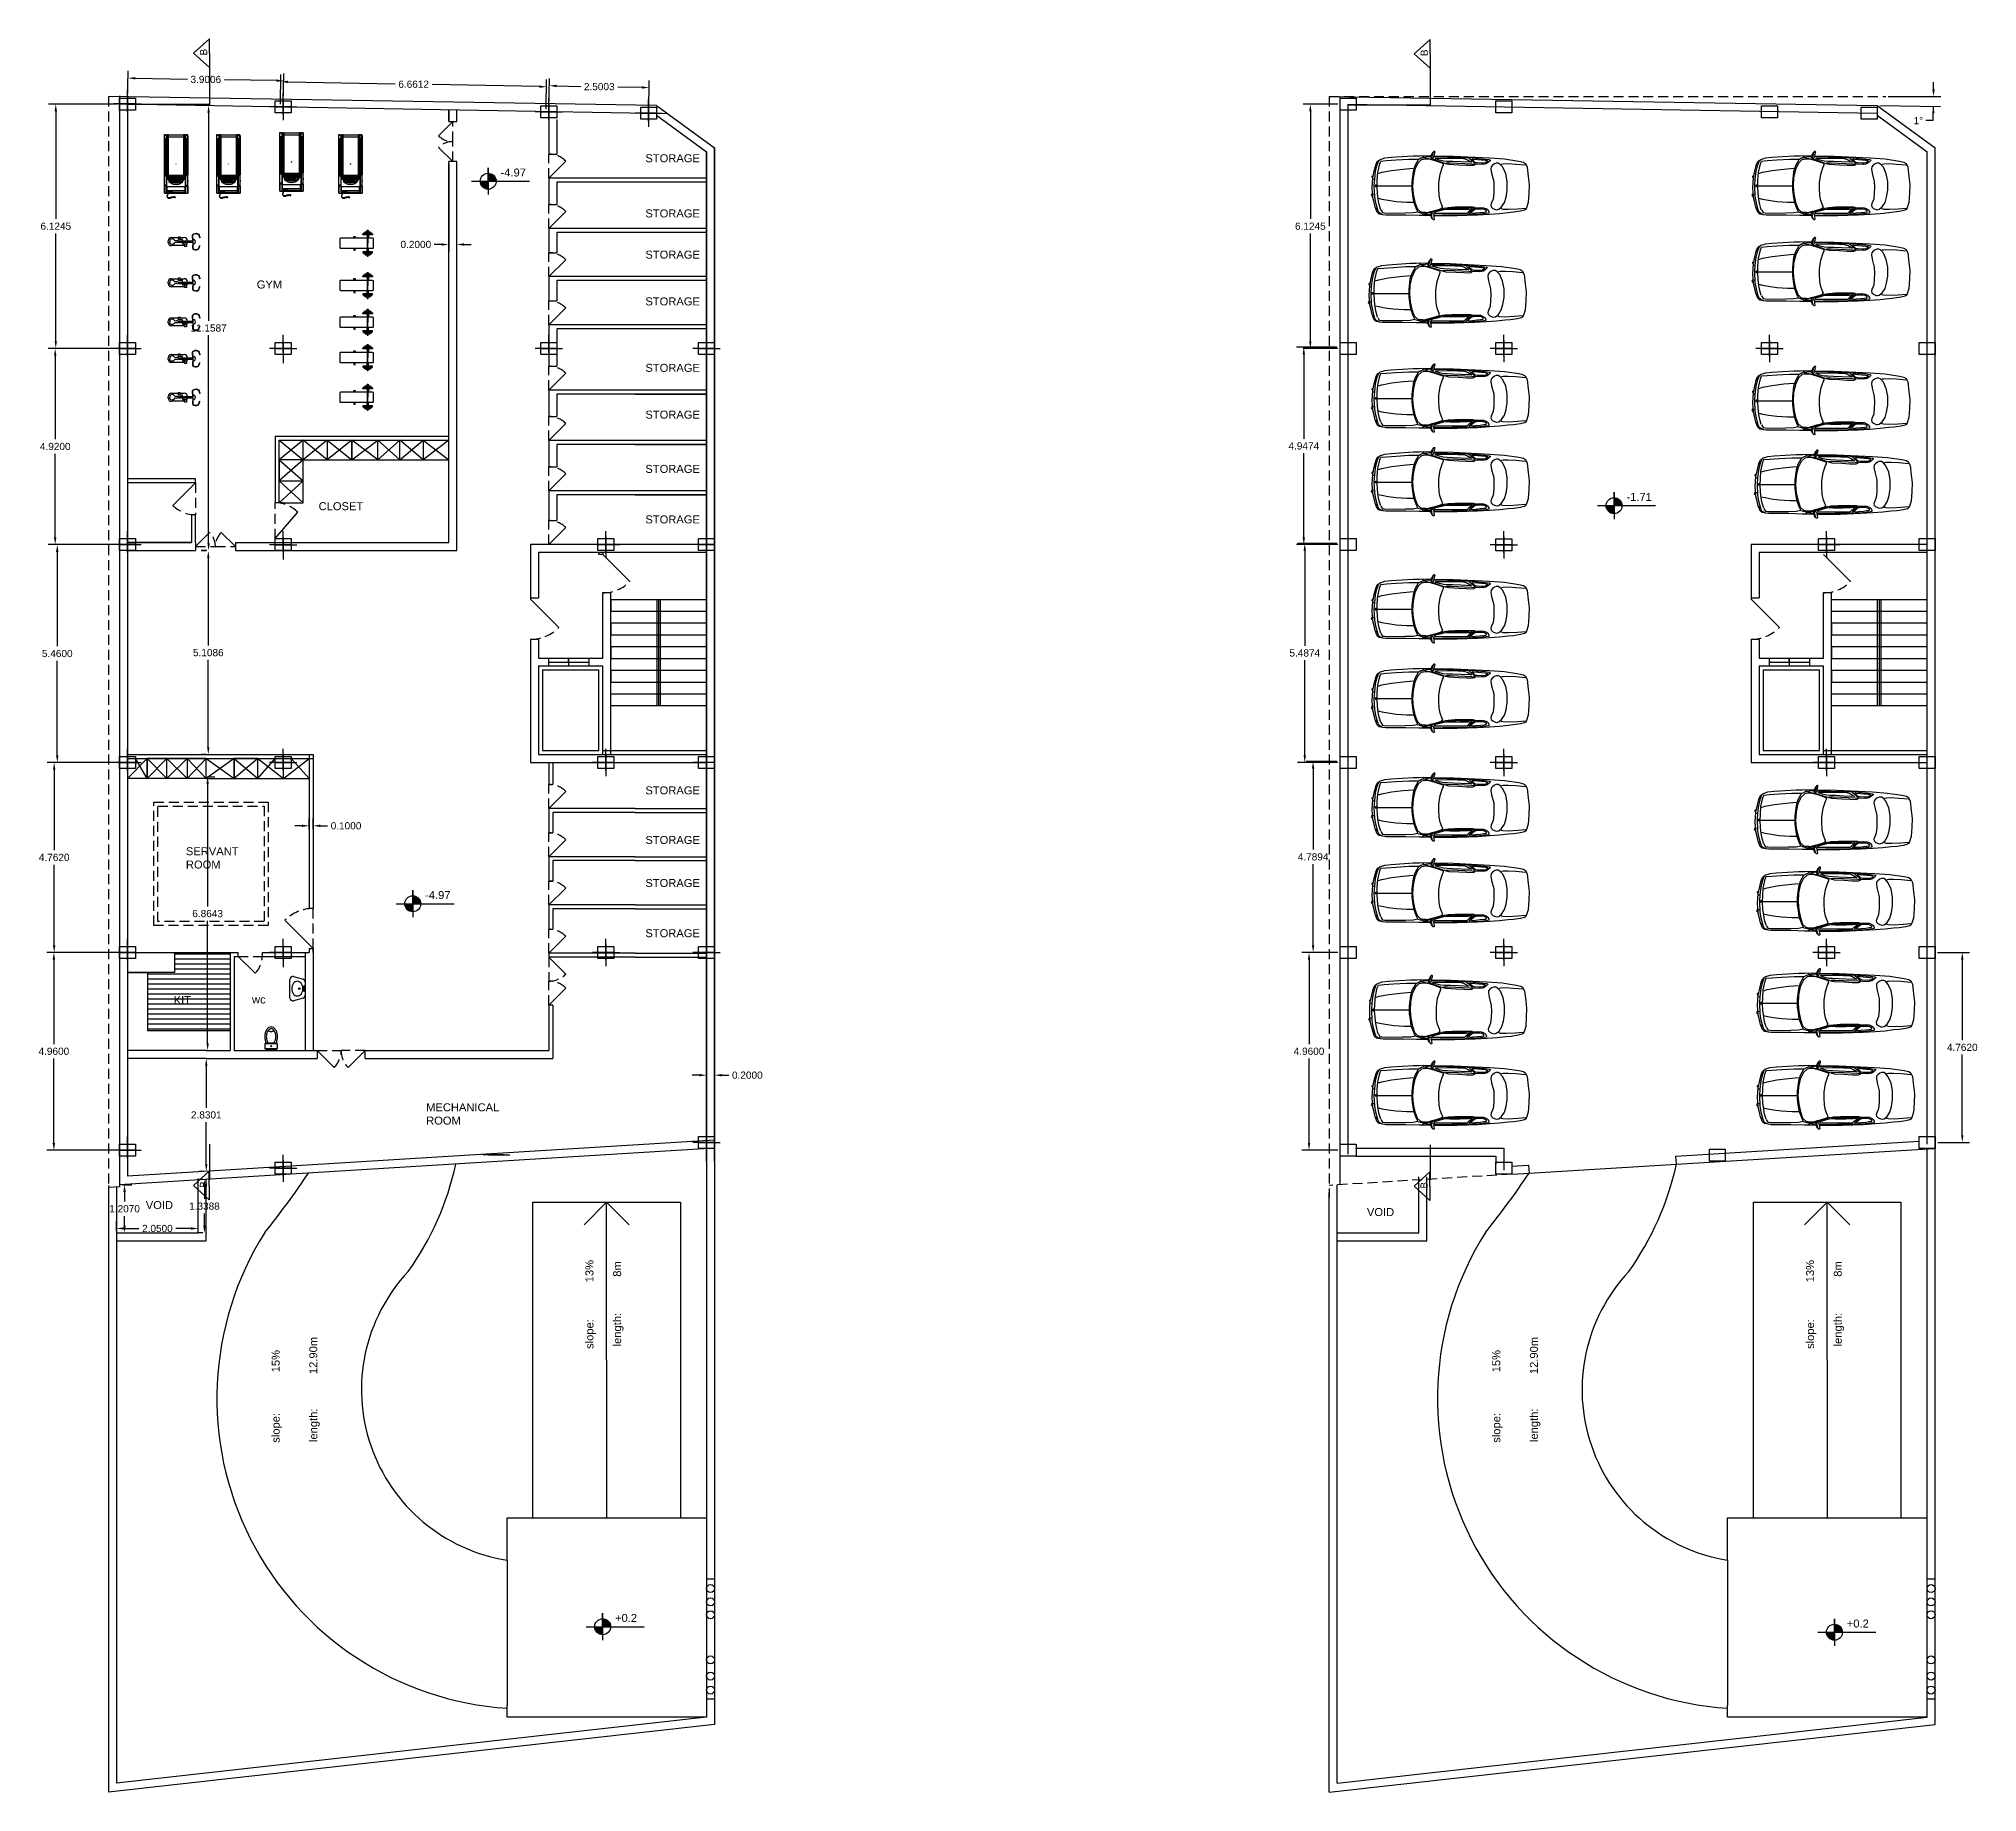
# Model space of a CAD drawing. Header units: inches. Extents: x 5 to 162, y 3 to 116.
# Drawn here: x 16.16 to 64.75, y 71.61 to 115.57 of the extents above; entities that cross this region are included whole.
import ezdxf
from ezdxf.enums import TextEntityAlignment as Align

# ---------------------------------------------------------------- set-up
doc = ezdxf.new("R2010")
doc.units = ezdxf.units.IN
doc.header["$MEASUREMENT"] = 0
doc.linetypes.add('DASHED2', pattern=[0.375, 0.25, -0.125])
doc.linetypes.add('HIDDEN', pattern=[0.375, 0.25, -0.125])
doc.layers.add('SANTEH', color=7, linetype='Continuous')
doc.styles.get("Standard").update_dxf_attribs({"font": 'arial.ttf'})
doc.dimstyles.get("Standard").update_dxf_attribs({"dimtxt": 0.18, "dimasz": 0.18, "dimexe": 0.18, "dimexo": 0.0625, "dimgap": 0.09, "dimtad": 0, "dimtih": 1, "dimtoh": 1, "dimdec": 4, "dimzin": 0, "dimdsep": 46, "dimtxsty": 'Standard', "dimcen": 0.09, "dimadec": 0, "dimazin": 0, "dimtfac": 1, "dimtdec": 4, "dimtofl": 0, "dimtmove": 0, "dimatfit": 3, "dimfxl": 1, "dimtolj": 1, "dimtzin": 0, "dimarcsym": 0})

msp = doc.modelspace()

# ---------------------------------------------------------------- texts
at = {"char_height": 0.18, "attachment_point": 1, "rotation": 90}
for insert in [(20.2016, 115.14986), (50.79639, 115.13281), (20.19648, 86.76085), (50.79127, 86.74381)]:
    msp.add_mtext_dynamic_manual_height_columns('B', width=1.1155648, gutter_width=1, heights=[0], dxfattribs=dict(at, insert=insert))
at = {"char_height": 0.2, "attachment_point": 1}
for s, width, heights, insert in [('-4.97', 0.6284528, [0.17209], (27.73446, 112.31669)), ('GYM', 0.850801, [0], (21.62265, 109.50881)), ('-1.71', 0.7815672, [0.17874], (55.95456, 104.18368)), ('CLOSET', 1.1770918, [0.17849], (23.17296, 103.95121)), ('SERVANT \\PROOM', 0.0631503, [0], (19.84745, 95.30166)), ('-4.97', 0.6284528, [0.17209], (25.84306, 94.20347)), ('KIT', 0.5206195, [0], (19.54093, 91.57083)), ('wc', 0.0414324, [0], (21.50422, 91.5858)), ('MECHANICAL ROOM', 0.0748512, [0], (25.86879, 88.88282)), ('VOID', 0.7418839, [0.20696], (18.84138, 86.43192)), ('VOID', 0.7418839, [0.20696], (49.45051, 86.25714)), ('+0.2', 0.7815672, [0.17874], (30.60361, 76.08155)), ('+0.2', 0.7815672, [0.17874], (61.47895, 75.94197))]:
    msp.add_mtext_dynamic_manual_height_columns(s, width=width, gutter_width=1, heights=heights, dxfattribs=dict(at, insert=insert))
for insert in [(31.36484, 112.67383), (31.36484, 111.28994), (31.36484, 110.25788), (31.36484, 109.08509), (31.36484, 107.41974), (31.36484, 106.24695), (31.36484, 104.8865), (31.36484, 103.6199), (31.36484, 96.82803), (31.36484, 95.58487), (31.36484, 94.50591), (31.36484, 93.24704)]:
    msp.add_mtext('STORAGE', dxfattribs=dict(at, insert=insert))
note = msp.add_mtext_dynamic_manual_height_columns('\\pi-0.6,l0.8,t0.8;slope:', width=1.0696142, gutter_width=0, heights=[0.46082, 0], dxfattribs=dict(insert=(29.8628, 82.52676), char_height=0.2, attachment_point=1, rotation=90))
for column, words in zip(note.columns.linked_columns, ['\\pl0.8,t0,0.8;^I13%']):
    column.text = words
note = msp.add_mtext_dynamic_manual_height_columns('\\pi-0.6,l0.8,t0.8;length:', width=1.0897244, gutter_width=0.05625, heights=[0.39835, 0], dxfattribs=dict(insert=(30.55679, 82.58918), char_height=0.2, attachment_point=1, rotation=90))
for column, words in zip(note.columns.linked_columns, ['\\pl0.8,t0,0.8;^I8m']):
    column.text = words
note = msp.add_mtext_dynamic_manual_height_columns('\\pi-0.6,l0.8,t0.8;slope:', width=1.0696142, gutter_width=0, heights=[0.46082, 0], dxfattribs=dict(insert=(60.45759, 82.52676), char_height=0.2, attachment_point=1, rotation=90))
for column, words in zip(note.columns.linked_columns, ['\\pl0.8,t0,0.8;^I13%']):
    column.text = words
note = msp.add_mtext_dynamic_manual_height_columns('\\pi-0.6,l0.8,t0.8;length:', width=1.0897244, gutter_width=0.05625, heights=[0.39835, 0], dxfattribs=dict(insert=(61.15157, 82.58918), char_height=0.2, attachment_point=1, rotation=90))
for column, words in zip(note.columns.linked_columns, ['\\pl0.8,t0,0.8;^I8m']):
    column.text = words
note = msp.add_mtext_dynamic_manual_height_columns('\\pi-0.6,l0.8,t0.8;slope:', width=1.1660029, gutter_width=0, heights=[0.38353, 0], dxfattribs=dict(insert=(21.99718, 80.17401), char_height=0.2, attachment_point=1, rotation=90))
for column, words in zip(note.columns.linked_columns, ['\\pl0.8,t0,0.8;^I15%']):
    column.text = words
note = msp.add_mtext_dynamic_manual_height_columns('\\pi-0.6,l0.8,t0.8,2.6;length:', width=1.1035502, gutter_width=0, heights=[0.34861, 0], dxfattribs=dict(insert=(22.94093, 80.19181), char_height=0.2, attachment_point=1, rotation=90))
for column, words in zip(note.columns.linked_columns, ['\\pl0.8,t0,0.8,2.6;^I12.90m']):
    column.text = words
note = msp.add_mtext_dynamic_manual_height_columns('\\pi-0.6,l0.8,t0.8;slope:', width=1.1660029, gutter_width=0, heights=[0.38353, 0], dxfattribs=dict(insert=(52.59197, 80.17401), char_height=0.2, attachment_point=1, rotation=90))
for column, words in zip(note.columns.linked_columns, ['\\pl0.8,t0,0.8;^I15%']):
    column.text = words
note = msp.add_mtext_dynamic_manual_height_columns('\\pi-0.6,l0.8,t0.8,2.6;length:', width=1.1035502, gutter_width=0, heights=[0.34861, 0], dxfattribs=dict(insert=(53.53571, 80.19181), char_height=0.2, attachment_point=1, rotation=90))
for column, words in zip(note.columns.linked_columns, ['\\pl0.8,t0,0.8,2.6;^I12.90m']):
    column.text = words

# ---------------------------------------------------------------- blocks, each defined once
blk = doc.blocks.new('*U2')
blk.add_lwpolyline([(-0.2, 0), (0.2, 0), (0.2, -0.3), (-0.2, -0.3)], close=True)
blk = doc.blocks.new('K10-44')
for points in [[(-182, 223, 0.020439), (-174, 198), (-174, 135, 0.262987), (-198, 92), (-198, -8, 0.414214), (-148, -58), (152, -58, 0.414214), (202, -8), (202, 92, 0.262987), (178, 135), (178, 198, 0.020439), (186, 223, 0.067459), (202, 342, 0.067459), (186, 461, 0.079812), (143, 554, 0.107118), (74, 621, 0.139889), (2, 642, 0.139889), (-70, 621, 0.107118), (-140, 554, 0.079812), (-182, 461, 0.067459), (-198, 342, 0.067459)], [(-148, 127), (152, 127, -0.414214), (187, 92), (187, -8, -0.414214), (152, -43), (-148, -43, -0.414214), (-183, -8), (-183, 92, -0.414214)]]:
    blk.add_lwpolyline(points, format="xyb", close=True)
for points in [[(-174, 135, -0.136371), (-148, 142), (152, 142, -0.136371), (178, 135)], [(90, 142, 0.027307), (102, 158, 0.079812), (137, 236, 0.067459), (152, 342, 0.067459), (137, 448, 0.079812), (102, 526, 0.107118), (47, 579, 0.139889), (2, 592, 0.139889), (-44, 579, 0.107118), (-98, 526, 0.079812), (-134, 448, 0.067459), (-148, 342, 0.067459), (-134, 236, 0.079812), (-98, 158, 0.027307), (-86, 142, 0.139889)]]:
    blk.add_lwpolyline(points, format="xyb")
blk.add_circle((2, 42), 18.3)
blk.add_arc((2, 602), 105, 213.89944, 326.10056)
blk = doc.blocks.new('A$C7A760DD3')
at = {"linetype": 'Continuous'}
for p, q in [((0, 159), (0, 1998)), ((0, 1998), (46, 1998)), ((46, 1987), (0, 1987)), ((74, 1861), (0, 1861)), ((123, 1855), (0, 1855)), ((1, 1855), (1, 1861)), ((5, 1855), (5, 736)), ((15, 1855), (15, 736)), ((17, 1855), (17, 736)), ((25, 1855), (25, 736)), ((27, 1855), (27, 736)), ((36, 1855), (36, 736)), ((38, 1855), (38, 736)), ((44, 1855), (44, 1861)), ((46, 1952), (46, 1998)), ((73, 1964), (46, 1964)), ((74, 1952), (46, 1952)), ((46, 1861), (46, 1855)), ((46, 1855), (46, 736)), ((48, 1855), (48, 736)), ((56, 1855), (56, 736)), ((58, 1855), (58, 736)), ((67, 1855), (67, 736)), ((69, 1855), (69, 734)), ((72, 1964), (72, 1964)), ((72, 1963), (72, 1964)), ((72, 1963), (72, 1963)), ((72, 1963), (72, 1963)), ((72, 1963), (72, 1963)), ((72, 1963), (72, 1963)), ((72, 1963), (72, 1963)), ((72, 1963), (72, 1963)), ((72, 1963), (72, 1963)), ((72, 1963), (72, 1963)), ((72, 1963), (72, 1963)), ((72, 1962), (72, 1963)), ((72, 1962), (72, 1962)), ((72, 1961), (72, 1962)), ((72, 1961), (72, 1961)), ((72, 1960), (72, 1961)), ((72, 1959), (72, 1960)), ((72, 1958), (72, 1959)), ((72, 1958), (72, 1958)), ((72, 1957), (72, 1958)), ((72, 1956), (72, 1957)), ((72, 1954), (72, 1956)), ((72, 1953), (72, 1954)), ((72, 1861), (72, 1953)), ((73, 1964), (73, 1964)), ((73, 1964), (73, 1964)), ((73, 1964), (73, 1964)), ((73, 1964), (73, 1964)), ((73, 1964), (73, 1964)), ((73, 1964), (73, 1964)), ((73, 1964), (73, 1964)), ((73, 1964), (73, 1964)), ((73, 1964), (73, 1964)), ((73, 1964), (73, 1964)), ((73, 1964), (73, 1964)), ((73, 1964), (73, 1964)), ((73, 1964), (73, 1964)), ((73, 1964), (73, 1964)), ((73, 1964), (73, 1964)), ((73, 1964), (73, 1964)), ((73, 1964), (73, 1964)), ((73, 1964), (73, 1964)), ((73, 1963), (73, 1964)), ((73, 1964), (73, 1964)), ((73, 1964), (73, 1964)), ((73, 1964), (73, 1964)), ((73, 1964), (73, 1964)), ((73, 1964), (73, 1964)), ((73, 1964), (73, 1964)), ((73, 1964), (73, 1964)), ((73, 1964), (73, 1964)), ((74, 1964), (73, 1964)), ((73, 1964), (73, 1964)), ((73, 1964), (73, 1964)), ((73, 1964), (73, 1964)), ((72, 1964), (73, 1964)), ((72, 1964), (72, 1964)), ((72, 1964), (72, 1964)), ((72, 1964), (72, 1964)), ((72, 1964), (72, 1964)), ((72, 1964), (72, 1964)), ((73, 1963), (73, 1963)), ((73, 1963), (73, 1963)), ((74, 1963), (73, 1963)), ((74, 1964), (74, 1964)), ((74, 1964), (74, 1964)), ((74, 1964), (74, 1964)), ((74, 1964), (74, 1964)), ((74, 1964), (74, 1964)), ((74, 1964), (74, 1964)), ((74, 1964), (74, 1964)), ((74, 1964), (74, 1964)), ((74, 1964), (74, 1964)), ((74, 1963), (74, 1964)), ((74, 1963), (74, 1963)), ((74, 1963), (74, 1963)), ((74, 1963), (74, 1963)), ((74, 1963), (74, 1963)), ((74, 1963), (74, 1963)), ((74, 1963), (74, 1963)), ((74, 1963), (74, 1963)), ((74, 1963), (74, 1963)), ((74, 1963), (74, 1963)), ((74, 1963), (74, 1963)), ((74, 1963), (74, 1963)), ((74, 1963), (74, 1963)), ((74, 1963), (74, 1963)), ((74, 1963), (74, 1963)), ((74, 1963), (74, 1963)), ((74, 1963), (74, 1963)), ((74, 1963), (74, 1963)), ((74, 1963), (74, 1963)), ((74, 1963), (74, 1963)), ((74, 1963), (74, 1963)), ((74, 1963), (74, 1963)), ((74, 1962), (74, 1963)), ((74, 1963), (74, 1963)), ((74, 1963), (74, 1963)), ((74, 1963), (74, 1963)), ((74, 1963), (74, 1963)), ((74, 1963), (74, 1963)), ((74, 1963), (74, 1963)), ((74, 1963), (74, 1963)), ((74, 1963), (74, 1963)), ((74, 1963), (74, 1963)), ((74, 1963), (74, 1963)), ((74, 1963), (74, 1963)), ((74, 1963), (74, 1963)), ((74, 1963), (74, 1963)), ((74, 1963), (74, 1963)), ((74, 1963), (74, 1963)), ((74, 1963), (74, 1963)), ((74, 1963), (74, 1963)), ((74, 1963), (74, 1963)), ((74, 1963), (74, 1963)), ((74, 1963), (74, 1963)), ((74, 1963), (74, 1963)), ((74, 1963), (74, 1963)), ((74, 1963), (74, 1963)), ((74, 1963), (74, 1963)), ((74, 1962), (74, 1963)), ((74, 1962), (74, 1962)), ((74, 1962), (74, 1962)), ((74, 1962), (74, 1962)), ((74, 1962), (74, 1962)), ((74, 1962), (74, 1962)), ((74, 1962), (74, 1962)), ((74, 1962), (74, 1962)), ((74, 1962), (74, 1962)), ((74, 1962), (74, 1962)), ((74, 1962), (74, 1962)), ((74, 1962), (74, 1962)), ((74, 1962), (74, 1962)), ((74, 1962), (74, 1962)), ((74, 1962), (74, 1962)), ((74, 1962), (74, 1962)), ((74, 1962), (74, 1962)), ((74, 1962), (74, 1962)), ((74, 1962), (74, 1962)), ((74, 1962), (74, 1962)), ((74, 1962), (74, 1962)), ((74, 1962), (74, 1962)), ((74, 1961), (74, 1962)), ((74, 1861), (74, 1962)), ((74, 1961), (74, 1961)), ((74, 1961), (74, 1961)), ((74, 1961), (74, 1961)), ((74, 1960), (74, 1961)), ((74, 1960), (74, 1960)), ((74, 1959), (74, 1960)), ((74, 1959), (74, 1959)), ((74, 1958), (74, 1959)), ((74, 1957), (74, 1958)), ((74, 1957), (74, 1957)), ((74, 1956), (74, 1957)), ((74, 1955), (74, 1956)), ((74, 1954), (74, 1955)), ((74, 1953), (74, 1954)), ((74, 1861), (74, 1953)), ((80, 1939), (74, 1939)), ((80, 1912), (74, 1913)), ((74, 1892), (74, 1891)), ((74, 1892), (74, 1892)), ((74, 1892), (74, 1892)), ((74, 1861), (74, 1892)), ((74, 1892), (74, 1892)), ((74, 1892), (74, 1892)), ((74, 1891), (74, 1890)), ((74, 1891), (74, 1891)), ((74, 1891), (74, 1891)), ((74, 1891), (74, 1891)), ((74, 1891), (74, 1891)), ((74, 1890), (74, 1889)), ((74, 1890), (74, 1890)), ((74, 1890), (74, 1890)), ((74, 1890), (74, 1890)), ((74, 1890), (74, 1890)), ((74, 1890), (74, 1890)), ((74, 1890), (123, 1890)), ((74, 1889), (74, 1889)), ((74, 1889), (74, 1889)), ((74, 1889), (74, 1889)), ((74, 1889), (74, 1889)), ((74, 1862), (123, 1862)), ((77, 1855), (77, 719)), ((79, 1855), (79, 719)), ((109, 1983), (80, 1983)), ((80, 1890), (80, 1983)), ((87, 1855), (87, 719)), ((89, 1855), (89, 719)), ((123, 1983), (109, 1983)), ((109, 1890), (109, 1983)), ((118, 1855), (118, 719)), ((122, 1855), (122, 719)), ((123, 1985), (123, 719)), ((123, 1985), (604, 1985)), ((123, 1926), (604, 1926)), ((604, 1985), (604, 719)), ((621, 1983), (604, 1983)), ((652, 1890), (604, 1890)), ((652, 1862), (604, 1862)), ((731, 1855), (604, 1855)), ((605, 1855), (605, 719)), ((609, 1855), (609, 719)), ((650, 1983), (621, 1983)), ((621, 1890), (621, 1983)), ((637, 1855), (637, 719)), ((639, 1855), (639, 719)), ((647, 1855), (647, 719)), ((649, 1855), (649, 719)), ((650, 1890), (650, 1983)), ((652, 1939), (650, 1939)), ((652, 1912), (650, 1912)), ((652, 1964), (653, 1964)), ((652, 1964), (652, 1964)), ((652, 1963), (652, 1964)), ((652, 1963), (653, 1963)), ((652, 1963), (652, 1963)), ((652, 1963), (652, 1963)), ((652, 1963), (652, 1963)), ((652, 1963), (652, 1963)), ((652, 1963), (652, 1963)), ((652, 1963), (652, 1963)), ((652, 1963), (652, 1963)), ((652, 1963), (652, 1963)), ((652, 1963), (652, 1963)), ((652, 1962), (652, 1963)), ((652, 1963), (652, 1963)), ((652, 1963), (652, 1963)), ((652, 1963), (652, 1963)), ((652, 1963), (652, 1963)), ((652, 1963), (652, 1963)), ((652, 1963), (652, 1963)), ((652, 1963), (652, 1963)), ((652, 1963), (652, 1963)), ((652, 1963), (652, 1963)), ((652, 1963), (652, 1963)), ((652, 1963), (652, 1963)), ((652, 1963), (652, 1963)), ((652, 1963), (652, 1963)), ((652, 1963), (652, 1963)), ((652, 1963), (652, 1963)), ((652, 1963), (652, 1963)), ((652, 1963), (652, 1963)), ((652, 1963), (652, 1963)), ((652, 1963), (652, 1963)), ((652, 1963), (652, 1963)), ((652, 1963), (652, 1963)), ((652, 1963), (652, 1963)), ((652, 1963), (652, 1963)), ((652, 1963), (652, 1963)), ((652, 1962), (652, 1963)), ((652, 1861), (652, 1962)), ((652, 1962), (652, 1962)), ((652, 1962), (652, 1962)), ((652, 1962), (652, 1962)), ((652, 1962), (652, 1962)), ((652, 1962), (652, 1962)), ((652, 1962), (652, 1962)), ((652, 1962), (652, 1962)), ((652, 1962), (652, 1962)), ((652, 1962), (652, 1962)), ((652, 1962), (652, 1962)), ((652, 1962), (652, 1962)), ((652, 1962), (652, 1962)), ((652, 1962), (652, 1962)), ((652, 1962), (652, 1962)), ((652, 1962), (652, 1962)), ((652, 1962), (652, 1962)), ((652, 1962), (652, 1962)), ((652, 1962), (652, 1962)), ((652, 1962), (652, 1962)), ((652, 1962), (652, 1962)), ((653, 1961), (652, 1962)), ((652, 1962), (652, 1962)), ((652, 1892), (652, 1891)), ((653, 1892), (652, 1892)), ((652, 1891), (652, 1890)), ((652, 1891), (652, 1891)), ((652, 1891), (652, 1891)), ((652, 1891), (652, 1891)), ((652, 1891), (652, 1891)), ((652, 1890), (652, 1889)), ((652, 1890), (652, 1890)), ((652, 1890), (652, 1890)), ((652, 1890), (652, 1890)), ((652, 1890), (652, 1890)), ((652, 1890), (652, 1890)), ((652, 1889), (652, 1889)), ((652, 1889), (652, 1889)), ((652, 1889), (652, 1889)), ((652, 1889), (652, 1889)), ((726, 1861), (652, 1861)), ((653, 1964), (654, 1964)), ((653, 1964), (653, 1964)), ((653, 1964), (653, 1964)), ((653, 1964), (653, 1964)), ((653, 1964), (653, 1964)), ((653, 1964), (653, 1964)), ((653, 1964), (653, 1964)), ((653, 1964), (653, 1964)), ((653, 1964), (653, 1964)), ((653, 1964), (653, 1964)), ((653, 1964), (653, 1964)), ((653, 1964), (653, 1964)), ((653, 1964), (653, 1964)), ((653, 1963), (653, 1964)), ((653, 1964), (653, 1964)), ((653, 1964), (653, 1964)), ((653, 1964), (653, 1964)), ((653, 1964), (653, 1964)), ((653, 1964), (653, 1964)), ((653, 1964), (653, 1964)), ((653, 1964), (653, 1964)), ((653, 1964), (653, 1964)), ((653, 1964), (653, 1964)), ((653, 1964), (653, 1964)), ((653, 1964), (653, 1964)), ((653, 1964), (653, 1964)), ((653, 1964), (653, 1964)), ((653, 1964), (653, 1964)), ((653, 1964), (653, 1964)), ((653, 1964), (653, 1964)), ((680, 1964), (653, 1964)), ((653, 1963), (653, 1963)), ((653, 1963), (653, 1963)), ((653, 1963), (653, 1963)), ((653, 1963), (653, 1963)), ((653, 1963), (653, 1963)), ((653, 1963), (653, 1963)), ((653, 1963), (653, 1963)), ((653, 1963), (653, 1963)), ((653, 1963), (653, 1963)), ((653, 1963), (653, 1963)), ((653, 1963), (653, 1963)), ((653, 1963), (653, 1963)), ((653, 1963), (653, 1963)), ((653, 1963), (653, 1963)), ((653, 1960), (653, 1961)), ((653, 1961), (653, 1961)), ((653, 1961), (653, 1961)), ((653, 1961), (653, 1961)), ((653, 1959), (653, 1960)), ((653, 1960), (653, 1960)), ((653, 1957), (653, 1959)), ((653, 1959), (653, 1959)), ((653, 1956), (653, 1957)), ((653, 1955), (653, 1956)), ((653, 1953), (653, 1955)), ((653, 1953), (653, 1861)), ((680, 1952), (653, 1952)), ((653, 1892), (653, 1892)), ((653, 1892), (653, 1892)), ((653, 1892), (653, 1892)), ((653, 1861), (653, 1892)), ((654, 1964), (654, 1964)), ((654, 1964), (654, 1964)), ((654, 1964), (654, 1964)), ((654, 1964), (654, 1964)), ((654, 1964), (654, 1964)), ((654, 1964), (654, 1964)), ((654, 1964), (654, 1964)), ((654, 1964), (654, 1964)), ((654, 1964), (654, 1964)), ((654, 1964), (654, 1964)), ((654, 1963), (654, 1964)), ((654, 1964), (654, 1964)), ((654, 1964), (654, 1964)), ((654, 1964), (654, 1964)), ((654, 1964), (654, 1964)), ((654, 1964), (654, 1964)), ((654, 1963), (654, 1963)), ((654, 1963), (654, 1963)), ((654, 1963), (654, 1963)), ((654, 1963), (654, 1963)), ((654, 1963), (654, 1963)), ((654, 1962), (654, 1963)), ((654, 1963), (654, 1963)), ((654, 1963), (654, 1963)), ((654, 1963), (654, 1963)), ((654, 1961), (654, 1962)), ((654, 1962), (654, 1962)), ((654, 1962), (654, 1962)), ((654, 1960), (654, 1961)), ((654, 1959), (654, 1960)), ((654, 1958), (654, 1959)), ((654, 1956), (654, 1958)), ((654, 1954), (654, 1956)), ((654, 1952), (654, 1954)), ((654, 1952), (654, 1861)), ((658, 1855), (658, 719)), ((660, 1855), (660, 719)), ((668, 1855), (668, 736)), ((670, 1855), (670, 736)), ((678, 1855), (678, 736)), ((680, 1998), (726, 1998)), ((680, 1952), (680, 1998)), ((680, 1987), (726, 1987)), ((680, 1855), (680, 736)), ((687, 1861), (687, 1855)), ((689, 1861), (689, 1855)), ((689, 1855), (689, 736)), ((691, 1855), (691, 736)), ((699, 1855), (699, 736)), ((701, 1855), (701, 736)), ((709, 1855), (709, 736)), ((711, 1855), (711, 736)), ((722, 1855), (722, 736)), ((726, 1861), (726, 1998)), ((729, 1972), (726, 1972)), ((729, 1875), (726, 1875)), ((726, 1855), (726, 736)), ((728, 1972), (728, 1875)), ((728, 1875), (728, 1972)), ((728, 1972), (728, 1875)), ((733, 1952), (728, 1952)), ((729, 1875), (729, 1972)), ((731, 1855), (731, 736)), ((732, 1952), (732, 735)), ((733, 159), (733, 1952)), ((0, 701), (69, 701)), ((3, 379), (3, 736)), ((66, 736), (3, 736)), ((66, 736), (66, 379)), ((69, 159), (69, 733)), ((69, 719), (664, 719)), ((69, 684), (172, 684)), ((156, 627), (69, 627)), ((77, 684), (77, 627)), ((79, 684), (79, 627)), ((87, 684), (87, 627)), ((89, 684), (89, 627)), ((118, 684), (118, 627)), ((122, 684), (122, 627)), ((123, 684), (123, 627)), ((156, 608), (155, 605)), ((156, 630), (156, 629)), ((157, 630), (156, 630)), ((156, 629), (156, 628)), ((156, 629), (156, 628)), ((156, 629), (156, 629)), ((157, 628), (156, 629)), ((156, 628), (156, 627)), ((156, 628), (156, 628)), ((156, 627), (156, 628)), ((156, 628), (156, 627)), ((156, 628), (156, 627)), ((156, 627), (156, 627)), ((156, 627), (156, 626)), ((156, 626), (156, 624)), ((156, 624), (156, 622)), ((156, 622), (156, 619)), ((156, 619), (156, 616)), ((156, 616), (156, 612)), ((156, 612), (156, 608)), ((158, 632), (157, 631)), ((157, 631), (157, 630)), ((158, 629), (157, 628)), ((157, 626), (157, 628)), ((157, 628), (157, 626)), ((157, 626), (157, 530)), ((159, 633), (158, 632)), ((159, 629), (158, 629)), ((160, 633), (159, 633)), ((160, 630), (159, 629)), ((161, 633), (160, 633)), ((161, 630), (160, 630)), ((161, 633), (161, 633)), ((161, 632), (161, 633)), ((565, 633), (161, 633)), ((161, 630), (161, 632)), ((161, 630), (161, 533)), ((565, 630), (161, 630)), ((168, 630), (168, 536)), ((168, 536), (168, 630)), ((558, 630), (168, 630)), ((558, 630), (168, 630)), ((172, 684), (173, 685)), ((172, 684), (172, 684)), ((173, 685), (174, 685)), ((174, 685), (176, 686)), ((176, 686), (178, 686)), ((178, 686), (180, 687)), ((180, 687), (255, 687)), ((181, 621), (181, 620)), ((182, 621), (181, 621)), ((181, 610), (181, 620)), ((181, 610), (181, 609)), ((181, 609), (182, 609)), ((181, 609), (182, 609)), ((183, 621), (182, 621)), ((182, 609), (183, 609)), ((182, 609), (182, 609)), ((182, 609), (183, 609)), ((205, 621), (183, 621)), ((183, 609), (183, 609)), ((183, 609), (205, 609)), ((183, 609), (205, 609)), ((188, 618), (187, 617)), ((187, 617), (187, 616)), ((187, 616), (187, 615)), ((187, 615), (188, 614)), ((187, 615), (187, 614)), ((187, 614), (188, 613)), ((190, 619), (188, 618)), ((188, 614), (190, 613)), ((188, 613), (190, 612)), ((192, 620), (190, 619)), ((190, 613), (192, 613)), ((190, 612), (192, 612)), ((194, 620), (192, 620)), ((192, 613), (194, 613)), ((192, 612), (194, 612)), ((196, 620), (194, 620)), ((194, 613), (196, 613)), ((194, 612), (196, 612)), ((198, 619), (196, 620)), ((196, 613), (198, 613)), ((196, 612), (198, 612)), ((200, 618), (198, 619)), ((198, 613), (200, 614)), ((198, 612), (200, 613)), ((201, 617), (200, 618)), ((200, 614), (201, 615)), ((200, 613), (201, 614)), ((202, 616), (201, 617)), ((201, 615), (202, 616)), ((201, 614), (202, 615)), ((206, 621), (205, 621)), ((205, 609), (206, 609)), ((205, 609), (206, 609)), ((205, 609), (205, 609)), ((207, 621), (206, 621)), ((206, 609), (207, 609)), ((206, 609), (207, 609)), ((207, 620), (207, 621)), ((207, 610), (207, 620)), ((207, 609), (207, 610)), ((207, 609), (207, 610)), ((207, 609), (207, 609)), ((234, 621), (235, 621)), ((234, 620), (234, 621)), ((234, 610), (234, 620)), ((234, 610), (234, 610)), ((234, 609), (234, 610)), ((234, 610), (234, 610)), ((235, 609), (234, 610)), ((235, 609), (234, 609)), ((235, 621), (236, 622)), ((236, 609), (235, 609)), ((236, 609), (235, 609)), ((236, 622), (276, 622)), ((236, 609), (236, 609)), ((236, 609), (276, 609)), ((276, 609), (236, 609)), ((248, 620), (248, 621)), ((248, 621), (256, 610)), ((264, 621), (248, 621)), ((248, 620), (256, 610)), ((255, 687), (257, 686)), ((256, 610), (264, 621)), ((256, 610), (264, 620)), ((256, 610), (256, 610)), ((257, 686), (259, 686)), ((259, 686), (261, 685)), ((261, 685), (262, 685)), ((262, 685), (263, 684)), ((263, 684), (263, 684)), ((263, 684), (664, 684)), ((264, 620), (264, 621)), ((276, 622), (277, 621)), ((277, 609), (276, 609)), ((277, 609), (276, 609)), ((276, 609), (276, 609)), ((277, 621), (278, 621)), ((278, 610), (277, 609)), ((278, 609), (277, 609)), ((278, 621), (278, 620)), ((278, 610), (278, 620)), ((278, 610), (278, 609)), ((278, 610), (278, 610)), ((278, 610), (278, 610)), ((283, 620), (284, 621)), ((283, 610), (283, 620)), ((283, 610), (283, 610)), ((284, 609), (283, 610)), ((284, 610), (283, 610)), ((284, 621), (285, 622)), ((284, 621), (284, 621)), ((284, 609), (284, 610)), ((285, 609), (284, 609)), ((285, 609), (284, 609)), ((285, 622), (326, 622)), ((285, 609), (285, 609)), ((285, 609), (285, 609)), ((326, 609), (285, 609)), ((326, 609), (285, 609)), ((306, 621), (297, 611)), ((297, 610), (297, 611)), ((297, 611), (314, 611)), ((297, 610), (314, 610)), ((314, 611), (306, 621)), ((314, 610), (314, 611)), ((326, 622), (327, 621)), ((326, 609), (326, 609)), ((327, 609), (326, 609)), ((327, 609), (326, 609)), ((326, 609), (326, 609)), ((327, 621), (328, 621)), ((328, 610), (327, 609)), ((328, 610), (327, 609)), ((328, 621), (328, 620)), ((328, 620), (328, 610)), ((328, 610), (328, 610)), ((328, 610), (328, 610)), ((338, 625), (337, 624)), ((337, 624), (337, 624)), ((337, 610), (337, 624)), ((337, 610), (337, 609)), ((337, 610), (337, 609)), ((337, 609), (338, 609)), ((337, 609), (338, 609)), ((339, 625), (338, 625)), ((338, 609), (339, 609)), ((338, 609), (339, 609)), ((392, 625), (339, 625)), ((339, 609), (339, 609)), ((339, 609), (392, 609)), ((339, 609), (392, 609)), ((373, 1078), (365, 1078)), ((365, 1068), (365, 1078)), ((373, 1068), (365, 1068)), ((373, 1068), (373, 1078)), ((393, 625), (392, 625)), ((392, 609), (393, 609)), ((392, 609), (393, 609)), ((392, 609), (392, 609)), ((394, 624), (393, 625)), ((393, 609), (394, 610)), ((393, 609), (393, 609)), ((393, 609), (394, 609)), ((394, 624), (394, 624)), ((394, 610), (394, 624)), ((394, 610), (394, 610)), ((394, 609), (394, 610)), ((403, 621), (403, 620)), ((404, 621), (403, 621)), ((403, 620), (403, 610)), ((403, 610), (404, 609)), ((403, 610), (404, 609)), ((403, 610), (403, 610)), ((403, 610), (403, 610)), ((405, 622), (404, 621)), ((404, 609), (405, 609)), ((404, 609), (405, 609)), ((404, 609), (404, 609)), ((445, 622), (405, 622)), ((405, 609), (405, 609)), ((405, 609), (445, 609)), ((405, 609), (445, 609)), ((417, 620), (417, 621)), ((417, 621), (425, 610)), ((434, 621), (417, 621)), ((417, 620), (425, 610)), ((425, 610), (434, 621)), ((425, 610), (434, 620)), ((425, 610), (425, 610)), ((434, 620), (434, 621)), ((447, 621), (445, 622)), ((445, 609), (446, 609)), ((445, 609), (447, 609)), ((445, 609), (445, 609)), ((446, 609), (447, 609)), ((447, 621), (447, 621)), ((448, 620), (447, 621)), ((447, 609), (448, 610)), ((447, 610), (448, 610)), ((447, 609), (447, 610)), ((448, 610), (448, 620)), ((448, 610), (448, 610)), ((453, 621), (452, 620)), ((452, 620), (452, 610)), ((452, 610), (453, 609)), ((452, 610), (452, 610)), ((452, 610), (453, 610)), ((455, 622), (453, 621)), ((453, 621), (453, 621)), ((453, 610), (453, 609)), ((453, 609), (455, 609)), ((453, 609), (454, 609)), ((454, 609), (455, 609)), ((495, 622), (455, 622)), ((455, 609), (455, 609)), ((455, 609), (495, 609)), ((455, 609), (495, 609)), ((475, 621), (466, 611)), ((466, 610), (466, 611)), ((466, 611), (483, 611)), ((466, 610), (483, 610)), ((483, 611), (475, 621)), ((483, 610), (483, 611)), ((496, 621), (495, 622)), ((495, 609), (496, 609)), ((495, 609), (496, 609)), ((495, 609), (495, 609)), ((497, 621), (496, 621)), ((496, 609), (497, 610)), ((496, 609), (497, 610)), ((496, 609), (496, 609)), ((497, 620), (497, 621)), ((497, 610), (497, 620)), ((497, 610), (497, 610)), ((497, 610), (497, 610)), ((507, 622), (507, 608)), ((554, 622), (507, 622)), ((507, 621), (507, 617)), ((554, 621), (507, 621)), ((554, 621), (507, 621)), ((508, 617), (507, 617)), ((507, 617), (508, 617)), ((507, 616), (507, 614)), ((508, 616), (507, 616)), ((507, 614), (508, 614)), ((507, 613), (507, 608)), ((508, 613), (507, 613)), ((508, 611), (507, 611)), ((507, 608), (554, 608)), ((508, 617), (508, 619)), ((508, 619), (552, 619)), ((508, 614), (508, 616)), ((508, 608), (508, 613)), ((552, 610), (508, 610)), ((552, 619), (552, 617)), ((554, 617), (552, 617)), ((552, 617), (554, 617)), ((552, 616), (552, 614)), ((554, 616), (552, 616)), ((552, 614), (554, 614)), ((552, 613), (552, 608)), ((554, 613), (552, 613)), ((554, 611), (552, 611)), ((554, 608), (554, 622)), ((554, 621), (554, 617)), ((554, 616), (554, 614)), ((554, 613), (554, 608)), ((554, 611), (554, 608)), ((558, 536), (558, 630)), ((558, 536), (558, 630)), ((565, 633), (565, 633)), ((565, 632), (565, 633)), ((566, 633), (565, 633)), ((565, 630), (565, 632)), ((565, 630), (567, 630)), ((565, 533), (565, 630)), ((567, 633), (566, 633)), ((569, 632), (567, 633)), ((567, 630), (568, 629)), ((568, 629), (569, 629)), ((569, 631), (569, 632)), ((570, 630), (569, 631)), ((569, 629), (569, 628)), ((569, 628), (570, 626)), ((570, 630), (570, 630)), ((570, 629), (570, 630)), ((570, 629), (570, 628)), ((570, 629), (570, 629)), ((570, 628), (570, 629)), ((570, 628), (570, 629)), ((570, 628), (570, 627)), ((570, 626), (570, 628)), ((570, 627), (570, 628)), ((570, 628), (570, 628)), ((570, 628), (570, 627)), ((570, 627), (570, 628)), ((570, 626), (570, 627)), ((570, 627), (570, 627)), ((664, 627), (570, 627)), ((570, 624), (570, 626)), ((570, 530), (570, 626)), ((570, 622), (570, 624)), ((570, 619), (570, 622)), ((570, 616), (570, 619)), ((570, 612), (570, 616)), ((571, 608), (570, 612)), ((571, 605), (571, 608)), ((604, 684), (604, 627)), ((605, 684), (605, 627)), ((609, 684), (609, 627)), ((637, 684), (637, 627)), ((639, 684), (639, 627)), ((647, 684), (647, 627)), ((649, 684), (649, 627)), ((658, 684), (658, 627)), ((660, 684), (660, 627)), ((664, 159), (664, 733)), ((664, 701), (667, 701)), ((730, 736), (667, 736)), ((667, 736), (667, 379)), ((733, 701), (667, 701)), ((730, 379), (730, 736)), ((0, 411), (3, 411)), ((0, 403), (0, 402)), ((0, 402), (1, 401)), ((0, 402), (0, 402)), ((0, 382), (0, 381)), ((0, 382), (0, 382)), ((0, 381), (1, 380)), ((0, 381), (0, 380)), ((0, 380), (1, 379)), ((0, 161), (0, 159)), ((0, 159), (1, 158)), ((0, 159), (1, 159)), ((1, 401), (2, 400)), ((1, 401), (1, 401)), ((1, 380), (2, 380)), ((1, 380), (1, 380)), ((1, 379), (2, 379)), ((1, 158), (2, 158)), ((2, 400), (3, 400)), ((2, 400), (2, 400)), ((2, 380), (2, 379)), ((2, 379), (3, 379)), ((2, 379), (3, 378)), ((2, 158), (3, 158)), ((69, 411), (3, 411)), ((3, 400), (66, 400)), ((66, 379), (3, 379)), ((3, 378), (3, 158)), ((66, 378), (3, 378)), ((3, 158), (66, 158)), ((67, 400), (66, 400)), ((67, 380), (66, 379)), ((66, 378), (67, 379)), ((66, 379), (66, 379)), ((66, 378), (66, 158)), ((66, 158), (67, 158)), ((68, 401), (67, 400)), ((67, 400), (67, 400)), ((68, 380), (67, 380)), ((67, 379), (68, 379)), ((67, 158), (68, 158)), ((68, 402), (68, 401)), ((69, 402), (68, 402)), ((68, 401), (68, 401)), ((69, 382), (68, 381)), ((68, 381), (68, 380)), ((68, 379), (69, 380)), ((68, 380), (68, 380)), ((68, 158), (69, 159)), ((68, 159), (70, 159)), ((154, 593), (69, 593)), ((69, 403), (69, 402)), ((69, 382), (69, 382)), ((69, 380), (69, 381)), ((71, 378), (69, 379)), ((69, 365), (69, 365)), ((71, 364), (69, 365)), ((69, 305), (69, 305)), ((71, 302), (69, 305)), ((71, 229), (69, 229)), ((69, 159), (69, 161)), ((76, 161), (69, 161)), ((69, 159), (69, 159)), ((70, 159), (69, 159)), ((70, 161), (70, 159)), ((70, 159), (76, 159)), ((74, 376), (71, 378)), ((71, 363), (71, 364)), ((72, 363), (71, 363)), ((72, 361), (71, 363)), ((71, 300), (73, 357)), ((71, 300), (71, 302)), ((71, 300), (71, 172)), ((71, 172), (73, 229)), ((71, 169), (71, 172)), ((73, 167), (71, 169)), ((73, 364), (72, 363)), ((73, 359), (72, 361)), ((74, 365), (73, 364)), ((73, 357), (73, 359)), ((73, 233), (73, 357)), ((73, 357), (84, 357)), ((661, 233), (73, 233)), ((73, 232), (73, 233)), ((73, 233), (73, 232)), ((74, 231), (73, 232)), ((73, 232), (73, 231)), ((73, 231), (73, 230)), ((73, 230), (73, 229)), ((73, 227), (73, 229)), ((73, 229), (73, 229)), ((74, 226), (73, 227)), ((75, 165), (73, 167)), ((78, 373), (74, 376)), ((75, 366), (74, 365)), ((76, 230), (74, 231)), ((74, 224), (74, 226)), ((75, 223), (74, 224)), ((76, 367), (75, 366)), ((77, 222), (75, 223)), ((77, 164), (75, 165)), ((78, 368), (76, 367)), ((78, 228), (76, 230)), ((77, 161), (76, 161)), ((76, 161), (76, 159)), ((77, 159), (76, 159)), ((76, 159), (94, 159)), ((78, 221), (77, 222)), ((80, 163), (77, 164)), ((77, 164), (77, 159)), ((77, 161), (77, 161)), ((77, 161), (77, 161)), ((77, 159), (77, 159)), ((77, 159), (77, 159)), ((81, 369), (78, 373)), ((79, 369), (78, 368)), ((80, 226), (78, 228)), ((80, 221), (78, 221)), ((81, 369), (79, 369)), ((82, 224), (80, 226)), ((81, 221), (80, 221)), ((80, 163), (81, 221)), ((91, 163), (80, 163)), ((83, 365), (81, 369)), ((81, 369), (653, 369)), ((82, 221), (81, 221)), ((83, 85), (81, 76)), ((81, 76), (81, 69)), ((81, 69), (81, 62)), ((81, 62), (83, 52)), ((83, 222), (82, 224)), ((82, 221), (82, 221)), ((83, 221), (82, 221)), ((84, 361), (83, 365)), ((84, 221), (83, 222)), ((84, 221), (83, 221)), ((88, 95), (83, 85)), ((83, 52), (87, 42)), ((84, 357), (84, 361)), ((84, 221), (84, 357)), ((649, 221), (84, 221)), ((84, 221), (84, 221)), ((88, 207), (87, 206)), ((88, 207), (87, 206)), ((87, 206), (87, 205)), ((87, 206), (87, 206)), ((87, 206), (87, 205)), ((87, 205), (87, 204)), ((87, 205), (87, 205)), ((87, 204), (88, 203)), ((87, 204), (87, 204)), ((87, 42), (92, 32)), ((89, 208), (88, 207)), ((89, 208), (88, 207)), ((88, 207), (88, 207)), ((88, 207), (88, 207)), ((88, 203), (89, 202)), ((88, 203), (88, 203)), ((93, 103), (88, 95)), ((90, 208), (89, 208)), ((90, 208), (89, 208)), ((89, 202), (90, 202)), ((92, 209), (90, 208)), ((92, 209), (90, 208)), ((90, 202), (92, 201)), ((90, 69), (91, 77)), ((90, 63), (90, 69)), ((92, 54), (90, 63)), ((92, 165), (91, 163)), ((91, 77), (93, 86)), ((93, 209), (92, 209)), ((93, 209), (92, 209)), ((92, 201), (93, 201)), ((94, 166), (92, 165)), ((95, 45), (92, 54)), ((92, 32), (98, 23)), ((95, 210), (93, 209)), ((95, 210), (93, 209)), ((93, 201), (95, 200)), ((98, 111), (93, 103)), ((93, 86), (98, 94)), ((97, 167), (94, 166)), ((94, 166), (94, 165)), ((95, 166), (94, 166)), ((94, 165), (94, 165)), ((94, 165), (94, 162)), ((95, 163), (94, 162)), ((94, 162), (94, 162)), ((94, 162), (94, 162)), ((94, 162), (94, 160)), ((94, 160), (95, 158)), ((96, 210), (95, 210)), ((96, 210), (95, 210)), ((95, 200), (96, 200)), ((96, 163), (95, 163)), ((95, 158), (96, 156)), ((100, 36), (95, 45)), ((98, 211), (96, 210)), ((98, 210), (96, 210)), ((96, 200), (98, 199)), ((96, 164), (96, 163)), ((97, 164), (96, 164)), ((96, 156), (98, 154)), ((101, 168), (97, 167)), ((99, 165), (97, 164)), ((100, 211), (98, 210)), ((100, 211), (98, 211)), ((98, 199), (100, 199)), ((98, 154), (100, 153)), ((103, 119), (98, 111)), ((98, 94), (104, 103)), ((98, 23), (106, 15)), ((100, 165), (99, 165)), ((102, 211), (100, 211)), ((102, 211), (100, 211)), ((100, 199), (102, 199)), ((101, 165), (100, 165)), ((100, 153), (102, 152)), ((106, 28), (100, 36)), ((106, 168), (101, 168)), ((103, 165), (101, 165)), ((104, 211), (102, 211)), ((104, 211), (102, 211)), ((102, 199), (104, 199)), ((103, 155), (102, 154)), ((102, 153), (102, 154)), ((102, 154), (102, 154)), ((102, 154), (102, 154)), ((102, 153), (102, 153)), ((103, 153), (102, 153)), ((102, 152), (105, 152)), ((105, 166), (103, 165)), ((103, 155), (103, 155)), ((104, 155), (103, 155)), ((103, 153), (103, 153)), ((104, 152), (103, 153)), ((106, 127), (103, 119)), ((107, 211), (104, 211)), ((107, 211), (104, 211)), ((104, 199), (107, 199)), ((105, 156), (104, 155)), ((105, 152), (104, 152)), ((104, 103), (109, 112)), ((107, 166), (105, 166)), ((106, 156), (105, 156)), ((106, 152), (105, 152)), ((105, 152), (107, 151)), ((111, 168), (106, 168)), ((107, 156), (106, 156)), ((107, 152), (106, 152)), ((107, 136), (106, 127)), ((112, 22), (106, 28)), ((106, 15), (114, 9)), ((109, 211), (107, 211)), ((109, 211), (107, 211)), ((107, 199), (109, 199)), ((108, 166), (107, 166)), ((109, 156), (107, 156)), ((107, 154), (108, 155)), ((107, 154), (107, 154)), ((107, 154), (107, 154)), ((107, 154), (107, 154)), ((107, 154), (107, 146)), ((107, 154), (107, 154)), ((107, 146), (107, 142)), ((107, 142), (107, 136)), ((110, 166), (108, 166)), ((108, 155), (109, 155)), ((111, 211), (109, 211)), ((111, 211), (109, 211)), ((109, 199), (111, 199)), ((110, 156), (109, 156)), ((109, 155), (110, 155)), ((109, 112), (114, 122)), ((112, 166), (110, 166)), ((111, 156), (110, 156)), ((110, 155), (111, 155)), ((111, 211), (113, 211)), ((111, 211), (113, 211)), ((113, 199), (111, 199)), ((116, 168), (111, 168)), ((112, 156), (111, 156)), ((111, 155), (112, 155)), ((114, 166), (112, 166)), ((114, 156), (112, 156)), ((112, 155), (113, 155)), ((120, 17), (112, 22)), ((113, 211), (116, 211)), ((113, 211), (116, 211)), ((116, 199), (113, 199)), ((113, 155), (114, 155)), ((113, 155), (113, 155)), ((116, 166), (114, 166)), ((115, 156), (114, 156)), ((114, 155), (115, 155)), ((114, 122), (116, 133)), ((114, 9), (124, 4)), ((116, 156), (115, 156)), ((115, 155), (115, 154)), ((115, 154), (116, 154)), ((116, 211), (118, 211)), ((116, 211), (118, 211)), ((118, 199), (116, 199)), ((121, 168), (116, 168)), ((117, 166), (116, 166)), ((117, 156), (116, 156)), ((116, 154), (116, 154)), ((116, 144), (116, 154)), ((116, 151), (118, 152)), ((116, 152), (116, 152)), ((117, 152), (116, 152)), ((116, 142), (116, 144)), ((116, 133), (116, 142)), ((119, 165), (117, 166)), ((118, 155), (117, 156)), ((118, 152), (117, 152)), ((118, 211), (120, 211)), ((118, 211), (120, 211)), ((120, 199), (118, 199)), ((119, 155), (118, 155)), ((119, 153), (118, 152)), ((118, 152), (120, 152)), ((121, 165), (119, 165)), ((119, 155), (119, 155)), ((120, 154), (119, 155)), ((119, 153), (119, 153)), ((120, 153), (119, 153)), ((120, 211), (122, 211)), ((120, 211), (122, 211)), ((122, 199), (120, 199)), ((120, 154), (120, 153)), ((120, 154), (120, 154)), ((120, 154), (120, 154)), ((120, 152), (121, 153)), ((120, 153), (120, 153)), ((128, 13), (120, 17)), ((125, 167), (121, 168)), ((122, 165), (121, 165)), ((121, 153), (123, 153)), ((122, 211), (124, 210)), ((122, 211), (124, 211)), ((124, 199), (122, 199)), ((124, 165), (122, 165)), ((123, 153), (124, 154)), ((124, 211), (126, 210)), ((124, 210), (126, 210)), ((126, 200), (124, 199)), ((125, 164), (124, 165)), ((124, 154), (125, 155)), ((124, 4), (134, 1)), ((129, 166), (125, 167)), ((126, 164), (125, 164)), ((125, 155), (126, 156)), ((126, 210), (128, 210)), ((126, 210), (128, 210)), ((128, 200), (126, 200)), ((127, 163), (126, 164)), ((126, 156), (127, 157)), ((128, 166), (127, 166)), ((127, 163), (127, 163)), ((128, 162), (127, 163)), ((127, 157), (128, 158)), ((128, 210), (129, 209)), ((128, 210), (129, 209)), ((129, 201), (128, 200)), ((128, 165), (128, 166)), ((128, 165), (128, 165)), ((128, 165), (128, 162)), ((128, 160), (128, 162)), ((128, 162), (128, 162)), ((128, 162), (128, 162)), ((128, 158), (128, 160)), ((128, 159), (663, 159)), ((137, 10), (128, 13)), ((133, 576), (129, 593)), ((129, 209), (131, 209)), ((129, 209), (131, 209)), ((131, 201), (129, 201)), ((131, 165), (129, 166)), ((131, 209), (132, 208)), ((131, 209), (132, 208)), ((132, 202), (131, 201)), ((131, 163), (131, 165)), ((654, 163), (131, 163)), ((135, 591), (132, 593)), ((132, 593), (154, 581)), ((132, 208), (133, 208)), ((132, 208), (133, 208)), ((133, 202), (132, 202)), ((142, 555), (133, 576)), ((133, 208), (134, 207)), ((133, 208), (134, 207)), ((134, 203), (133, 202)), ((134, 207), (135, 207)), ((134, 207), (135, 207)), ((135, 203), (134, 203)), ((134, 1), (146, 0)), ((140, 588), (135, 591)), ((135, 207), (135, 206)), ((135, 207), (135, 206)), ((135, 206), (136, 206)), ((135, 206), (136, 205)), ((135, 204), (135, 203)), ((136, 204), (135, 204)), ((136, 206), (136, 205)), ((136, 205), (136, 204)), ((136, 205), (136, 205)), ((148, 9), (137, 10)), ((146, 585), (140, 588)), ((154, 533), (142, 555)), ((147, 584), (146, 585)), ((146, 0), (159, 0)), ((148, 584), (147, 584)), ((149, 583), (148, 584)), ((159, 9), (148, 9)), ((150, 583), (149, 583)), ((151, 583), (150, 583)), ((151, 582), (151, 583)), ((154, 581), (151, 582)), ((154, 595), (155, 601)), ((154, 595), (154, 507)), ((154, 507), (157, 530)), ((155, 504), (154, 507)), ((155, 605), (155, 601)), ((156, 502), (155, 504)), ((158, 500), (156, 502)), ((158, 532), (157, 531)), ((157, 531), (157, 530)), ((157, 528), (157, 530)), ((158, 525), (157, 528)), ((159, 533), (158, 532)), ((161, 523), (158, 525)), ((161, 498), (158, 500)), ((158, 166), (158, 165)), ((158, 166), (158, 166)), ((159, 166), (158, 166)), ((158, 165), (159, 165)), ((160, 533), (159, 533)), ((161, 167), (159, 166)), ((159, 165), (161, 164)), ((170, 11), (159, 9)), ((159, 0), (172, 2)), ((161, 533), (160, 533)), ((161, 532), (161, 533)), ((163, 530), (161, 532)), ((164, 522), (161, 523)), ((165, 497), (161, 498)), ((163, 167), (161, 167)), ((161, 164), (163, 164)), ((164, 528), (163, 530)), ((164, 167), (163, 167)), ((163, 164), (164, 164)), ((167, 527), (164, 528)), ((167, 520), (164, 522)), ((166, 166), (164, 167)), ((164, 164), (166, 165)), ((169, 496), (165, 497)), ((167, 166), (166, 166)), ((166, 165), (167, 165)), ((170, 526), (167, 527)), ((171, 519), (167, 520)), ((167, 165), (167, 166)), ((167, 166), (167, 166)), ((168, 604), (558, 604)), ((558, 604), (168, 604)), ((168, 536), (169, 534)), ((168, 536), (169, 534)), ((169, 534), (170, 533)), ((169, 534), (170, 533)), ((173, 495), (169, 496)), ((169, 212), (169, 212)), ((170, 212), (169, 212)), ((169, 212), (169, 198)), ((170, 533), (172, 532)), ((170, 533), (171, 532)), ((173, 525), (170, 526)), ((171, 212), (170, 212)), ((182, 14), (170, 11)), ((171, 532), (173, 531)), ((176, 518), (171, 519)), ((172, 213), (171, 212)), ((172, 532), (175, 531)), ((244, 213), (172, 213)), ((172, 2), (185, 6)), ((173, 531), (175, 530)), ((176, 524), (173, 525)), ((173, 495), (176, 518)), ((173, 495), (227, 492)), ((175, 531), (178, 530)), ((175, 530), (178, 530)), ((176, 524), (238, 520)), ((176, 524), (176, 524)), ((176, 522), (176, 524)), ((176, 521), (176, 522)), ((176, 520), (176, 521)), ((176, 518), (176, 520)), ((176, 518), (238, 514)), ((178, 530), (239, 526)), ((178, 530), (239, 526)), ((178, 530), (178, 530)), ((181, 598), (181, 597)), ((182, 598), (181, 598)), ((181, 589), (181, 597)), ((181, 590), (181, 589)), ((181, 589), (182, 589)), ((181, 589), (182, 589)), ((181, 589), (181, 589)), ((181, 589), (181, 589)), ((182, 598), (182, 598)), ((198, 598), (182, 598)), ((182, 589), (182, 589)), ((182, 589), (182, 589)), ((182, 589), (182, 589)), ((182, 589), (198, 589)), ((182, 589), (198, 589)), ((194, 19), (182, 14)), ((190, 489), (185, 495)), ((185, 6), (199, 11)), ((213, 469), (190, 489)), ((207, 24), (194, 19)), ((195, 546), (195, 566)), ((195, 566), (356, 566)), ((195, 566), (356, 566)), ((356, 563), (195, 563)), ((195, 547), (243, 547)), ((356, 546), (195, 546)), ((197, 211), (197, 204)), ((215, 211), (197, 211)), ((197, 206), (198, 206)), ((197, 204), (198, 204)), ((199, 598), (198, 598)), ((198, 589), (199, 589)), ((198, 589), (198, 589)), ((198, 589), (199, 589)), ((198, 589), (198, 589)), ((198, 198), (198, 211)), ((215, 210), (198, 210)), ((215, 210), (198, 210)), ((215, 198), (198, 198)), ((199, 598), (199, 598)), ((199, 597), (199, 598)), ((199, 589), (199, 597)), ((199, 589), (199, 590)), ((199, 589), (199, 589)), ((199, 589), (199, 589)), ((199, 589), (199, 589)), ((199, 11), (214, 17)), ((204, 212), (205, 213)), ((205, 212), (204, 212)), ((205, 212), (205, 212)), ((205, 212), (205, 212)), ((206, 212), (205, 212)), ((206, 212), (206, 212)), ((207, 212), (206, 212)), ((207, 212), (207, 212)), ((208, 212), (207, 212)), ((221, 29), (207, 24)), ((208, 213), (208, 212)), ((208, 212), (208, 212)), ((208, 212), (208, 212)), ((209, 598), (209, 597)), ((210, 598), (209, 598)), ((209, 589), (209, 597)), ((209, 590), (209, 589)), ((209, 589), (210, 589)), ((209, 589), (210, 589)), ((209, 589), (209, 589)), ((211, 598), (210, 598)), ((210, 589), (211, 589)), ((210, 589), (211, 589)), ((210, 589), (210, 589)), ((240, 598), (211, 598)), ((211, 589), (211, 589)), ((211, 589), (240, 589)), ((211, 589), (240, 589)), ((237, 453), (213, 469)), ((214, 17), (231, 22)), ((215, 198), (215, 211)), ((215, 204), (215, 211)), ((215, 206), (215, 206)), ((215, 204), (215, 204)), ((237, 33), (221, 29)), ((227, 492), (281, 489)), ((231, 22), (250, 25)), ((237, 583), (237, 571)), ((244, 583), (237, 583)), ((244, 583), (237, 583)), ((244, 580), (237, 580)), ((237, 571), (244, 571)), ((263, 440), (237, 453)), ((254, 35), (237, 33)), ((238, 520), (301, 518)), ((238, 514), (300, 512)), ((239, 526), (301, 523)), ((239, 526), (301, 524)), ((241, 598), (240, 598)), ((240, 589), (241, 589)), ((240, 589), (241, 589)), ((240, 589), (240, 589)), ((241, 598), (241, 598)), ((241, 597), (241, 598)), ((241, 589), (241, 597)), ((241, 589), (241, 590)), ((241, 589), (241, 589)), ((241, 589), (241, 589)), ((241, 589), (241, 589)), ((241, 589), (241, 589)), ((243, 546), (243, 547)), ((243, 547), (243, 546)), ((244, 571), (244, 583)), ((245, 212), (244, 213)), ((246, 212), (245, 212)), ((247, 212), (246, 212)), ((247, 212), (247, 212)), ((247, 198), (247, 212)), ((250, 25), (271, 27)), ((273, 37), (254, 35)), ((261, 546), (261, 547)), ((261, 546), (261, 547)), ((261, 547), (356, 547)), ((294, 430), (263, 440)), ((268, 598), (268, 597)), ((268, 598), (268, 598)), ((269, 598), (268, 598)), ((268, 589), (268, 597)), ((268, 590), (268, 589)), ((268, 589), (269, 589)), ((268, 589), (268, 589)), ((268, 589), (269, 589)), ((268, 589), (268, 589)), ((268, 589), (268, 589)), ((268, 589), (268, 589)), ((298, 598), (269, 598)), ((269, 589), (269, 589)), ((269, 589), (298, 589)), ((269, 589), (298, 589)), ((271, 27), (294, 29)), ((294, 38), (273, 37)), ((281, 489), (336, 488)), ((329, 424), (294, 430)), ((294, 38), (294, 38)), ((294, 38), (294, 38)), ((294, 37), (294, 38)), ((294, 28), (294, 38)), ((302, 38), (294, 38)), ((294, 37), (294, 37)), ((294, 36), (294, 37)), ((294, 35), (294, 36)), ((294, 35), (294, 35)), ((302, 28), (294, 28)), ((295, 583), (295, 571)), ((301, 583), (295, 583)), ((301, 583), (295, 583)), ((301, 580), (295, 580)), ((295, 571), (301, 571)), ((299, 598), (298, 598)), ((298, 589), (299, 589)), ((298, 589), (299, 589)), ((298, 589), (298, 589)), ((300, 598), (299, 598)), ((299, 589), (300, 589)), ((299, 589), (299, 589)), ((299, 589), (300, 589)), ((300, 597), (300, 598)), ((300, 589), (300, 597)), ((300, 589), (300, 590)), ((300, 589), (300, 589)), ((300, 512), (363, 511)), ((301, 571), (301, 583)), ((301, 524), (363, 523)), ((301, 523), (363, 522)), ((301, 518), (363, 517)), ((302, 27), (302, 40)), ((314, 40), (302, 40)), ((302, 30), (309, 30)), ((302, 27), (304, 27)), ((303, 29), (303, 29)), ((304, 29), (303, 29)), ((303, 28), (303, 29)), ((308, 21), (303, 29)), ((303, 28), (303, 28)), ((308, 21), (303, 28)), ((308, 21), (303, 28)), ((304, 29), (304, 29)), ((304, 29), (304, 29)), ((305, 29), (304, 29)), ((306, 37), (305, 37)), ((305, 37), (305, 36)), ((305, 37), (305, 37)), ((305, 37), (305, 37)), ((305, 36), (306, 37)), ((305, 36), (305, 36)), ((305, 36), (305, 36)), ((305, 34), (305, 36)), ((305, 34), (306, 34)), ((305, 34), (305, 34)), ((305, 33), (305, 34)), ((305, 33), (305, 33)), ((305, 33), (305, 33)), ((305, 33), (305, 33)), ((306, 33), (305, 33)), ((306, 30), (305, 29)), ((305, 29), (305, 29)), ((308, 38), (306, 37)), ((306, 37), (307, 37)), ((306, 34), (307, 34)), ((306, 33), (307, 33)), ((306, 33), (316, 30)), ((307, 30), (306, 30)), ((307, 37), (308, 37)), ((307, 34), (308, 33)), ((307, 33), (308, 33)), ((307, 33), (307, 33)), ((308, 30), (307, 30)), ((308, 37), (309, 38)), ((310, 38), (308, 38)), ((308, 33), (309, 33)), ((308, 33), (309, 32)), ((309, 30), (308, 30)), ((309, 23), (308, 22)), ((308, 22), (308, 21)), ((308, 22), (308, 22)), ((308, 22), (308, 22)), ((308, 21), (308, 20)), ((308, 21), (308, 21)), ((308, 21), (308, 21)), ((308, 21), (308, 21)), ((308, 21), (308, 21)), ((308, 21), (308, 21)), ((308, 21), (308, 21)), ((308, 21), (308, 21)), ((308, 21), (308, 21)), ((308, 21), (308, 21)), ((308, 21), (308, 21)), ((308, 21), (308, 21)), ((308, 21), (308, 21)), ((308, 21), (308, 21)), ((308, 21), (308, 21)), ((308, 21), (308, 21)), ((308, 21), (308, 21)), ((308, 21), (308, 21)), ((308, 21), (308, 21)), ((308, 21), (308, 21)), ((308, 21), (308, 21)), ((308, 21), (308, 21)), ((308, 20), (309, 19)), ((308, 20), (308, 20)), ((309, 38), (310, 38)), ((309, 33), (310, 33)), ((309, 32), (310, 32)), ((312, 25), (309, 30)), ((310, 24), (309, 23)), ((309, 23), (309, 23)), ((309, 19), (310, 19)), ((309, 19), (309, 19)), ((311, 39), (310, 38)), ((310, 38), (311, 38)), ((310, 33), (311, 33)), ((310, 32), (311, 32)), ((310, 24), (310, 24)), ((311, 24), (310, 24)), ((310, 19), (310, 18)), ((310, 18), (311, 18)), ((316, 40), (311, 39)), ((319, 40), (311, 38)), ((311, 39), (311, 39)), ((311, 39), (311, 39)), ((311, 39), (311, 39)), ((311, 39), (311, 39)), ((311, 38), (311, 39)), ((311, 33), (311, 38)), ((311, 33), (311, 33)), ((311, 32), (311, 33)), ((311, 33), (316, 32)), ((311, 32), (311, 32)), ((311, 32), (311, 32)), ((311, 32), (311, 32)), ((311, 32), (311, 32)), ((311, 32), (316, 31)), ((312, 25), (311, 24)), ((311, 18), (312, 18)), ((312, 24), (312, 25)), ((325, 25), (312, 25)), ((312, 23), (312, 24)), ((312, 22), (312, 23)), ((312, 21), (312, 22)), ((312, 21), (312, 21)), ((312, 20), (312, 21)), ((312, 19), (312, 20)), ((312, 19), (312, 19)), ((312, 18), (312, 19)), ((312, 18), (312, 18)), ((312, 18), (312, 18)), ((312, 18), (312, 18)), ((325, 18), (312, 18)), ((316, 40), (316, 40)), ((316, 40), (316, 40)), ((316, 40), (316, 40)), ((317, 40), (316, 40)), ((316, 31), (316, 32)), ((316, 30), (316, 32)), ((316, 32), (325, 32)), ((316, 31), (316, 31)), ((316, 31), (316, 31)), ((316, 31), (316, 31)), ((316, 31), (316, 31)), ((316, 31), (316, 31)), ((316, 31), (316, 31)), ((316, 31), (316, 31)), ((316, 31), (316, 31)), ((316, 30), (316, 31)), ((316, 31), (325, 31)), ((316, 30), (316, 30)), ((316, 30), (316, 30)), ((316, 30), (316, 30)), ((325, 30), (316, 30)), ((317, 40), (317, 40)), ((317, 40), (317, 40)), ((317, 40), (317, 40)), ((317, 40), (317, 40)), ((317, 40), (317, 40)), ((317, 40), (317, 40)), ((317, 40), (317, 40)), ((318, 40), (317, 40)), ((318, 40), (318, 40)), ((318, 40), (318, 40)), ((318, 40), (318, 40)), ((319, 40), (318, 40)), ((325, 40), (319, 40)), ((325, 18), (325, 40)), ((325, 38), (340, 38)), ((325, 32), (340, 32)), ((325, 32), (340, 32)), ((325, 29), (340, 29)), ((325, 29), (340, 29)), ((325, 25), (345, 25)), ((325, 21), (345, 21)), ((326, 598), (326, 597)), ((327, 598), (326, 598)), ((326, 589), (326, 597)), ((326, 590), (326, 589)), ((326, 589), (327, 589)), ((326, 589), (327, 589)), ((326, 589), (326, 589)), ((326, 589), (326, 589)), ((327, 598), (327, 598)), ((357, 598), (327, 598)), ((327, 589), (327, 589)), ((327, 589), (327, 589)), ((327, 589), (327, 589)), ((327, 589), (357, 589)), ((327, 589), (357, 589)), ((367, 422), (329, 424)), ((336, 488), (390, 488)), ((336, 479), (337, 480)), ((337, 477), (336, 479)), ((338, 485), (337, 483)), ((337, 483), (337, 482)), ((337, 482), (338, 483)), ((337, 479), (338, 482)), ((337, 482), (337, 481)), ((337, 482), (337, 481)), ((337, 482), (337, 482)), ((337, 481), (337, 480)), ((337, 481), (337, 480)), ((337, 478), (337, 480)), ((339, 477), (337, 479)), ((338, 477), (337, 478)), ((337, 476), (337, 477)), ((338, 475), (337, 476)), ((340, 486), (338, 485)), ((338, 483), (339, 485)), ((339, 483), (338, 481)), ((338, 482), (339, 483)), ((338, 481), (338, 479)), ((338, 479), (338, 478)), ((338, 478), (339, 476)), ((339, 475), (338, 477)), ((339, 474), (338, 475)), ((339, 485), (340, 485)), ((341, 484), (339, 483)), ((339, 483), (340, 484)), ((341, 475), (339, 477)), ((339, 476), (341, 475)), ((340, 474), (339, 475)), ((347, 471), (339, 474)), ((340, 474), (339, 474)), ((340, 485), (345, 488)), ((344, 488), (340, 486)), ((340, 485), (340, 486)), ((340, 484), (341, 485)), ((349, 470), (340, 474)), ((340, 38), (340, 29)), ((341, 485), (348, 488)), ((341, 484), (349, 488)), ((341, 485), (341, 484)), ((353, 470), (341, 475)), ((341, 475), (341, 475)), ((345, 25), (345, 21)), ((346, 536), (347, 535)), ((347, 536), (346, 536)), ((347, 536), (346, 536)), ((346, 534), (346, 534)), ((347, 534), (346, 534)), ((346, 534), (347, 534)), ((347, 536), (347, 536)), ((348, 535), (347, 536)), ((348, 534), (347, 536)), ((347, 535), (347, 534)), ((347, 535), (347, 534)), ((347, 534), (347, 534)), ((347, 534), (347, 534)), ((347, 534), (347, 534)), ((347, 534), (347, 533)), ((347, 534), (347, 534)), ((347, 534), (347, 534)), ((347, 534), (347, 534)), ((347, 533), (347, 534)), ((347, 534), (347, 534)), ((347, 534), (347, 534)), ((347, 534), (347, 534)), ((347, 534), (347, 533)), ((347, 534), (348, 534)), ((347, 534), (347, 534)), ((347, 533), (347, 534)), ((347, 533), (347, 533)), ((347, 533), (347, 533)), ((347, 533), (347, 533)), ((348, 533), (347, 533)), ((348, 533), (347, 533)), ((347, 533), (348, 533)), ((354, 468), (347, 471)), ((348, 535), (348, 534)), ((350, 535), (348, 535)), ((350, 534), (348, 534)), ((348, 534), (350, 534)), ((348, 533), (348, 533)), ((350, 533), (348, 533)), ((350, 533), (348, 533)), ((348, 533), (351, 533)), ((358, 468), (349, 470)), ((350, 536), (350, 534)), ((351, 536), (350, 536)), ((351, 536), (350, 536)), ((350, 534), (350, 533)), ((351, 533), (351, 536)), ((352, 583), (352, 571)), ((359, 583), (352, 583)), ((359, 583), (352, 583)), ((359, 580), (352, 580)), ((352, 571), (359, 571)), ((352, 541), (352, 541)), ((353, 541), (352, 541)), ((352, 541), (352, 541)), ((353, 541), (352, 541)), ((356, 541), (352, 541)), ((352, 539), (353, 538)), ((352, 539), (356, 539)), ((352, 538), (356, 538)), ((352, 536), (352, 535)), ((352, 536), (352, 535)), ((353, 536), (352, 536)), ((353, 536), (352, 535)), ((352, 535), (352, 534)), ((352, 535), (352, 535)), ((352, 535), (352, 535)), ((352, 535), (352, 535)), ((352, 535), (352, 535)), ((352, 534), (352, 534)), ((352, 534), (352, 533)), ((352, 533), (353, 533)), ((358, 542), (353, 541)), ((357, 542), (353, 542)), ((353, 542), (353, 541)), ((353, 542), (353, 541)), ((353, 538), (357, 537)), ((353, 538), (353, 538)), ((353, 536), (353, 536)), ((353, 536), (353, 536)), ((353, 536), (354, 536)), ((353, 536), (353, 536)), ((353, 536), (353, 536)), ((353, 535), (353, 536)), ((354, 536), (353, 536)), ((354, 536), (353, 536)), ((353, 534), (353, 535)), ((353, 535), (353, 535)), ((353, 535), (353, 535)), ((353, 534), (353, 534)), ((353, 534), (353, 533)), ((353, 534), (353, 534)), ((353, 534), (353, 534)), ((353, 534), (353, 534)), ((353, 533), (353, 534)), ((353, 533), (353, 534)), ((353, 533), (353, 533)), ((353, 533), (353, 533)), ((353, 533), (353, 533)), ((354, 533), (353, 533)), ((354, 533), (353, 533)), ((353, 533), (354, 533)), ((367, 468), (353, 470)), ((354, 536), (354, 536)), ((355, 536), (354, 536)), ((355, 536), (354, 536)), ((354, 536), (355, 536)), ((354, 533), (354, 533)), ((355, 533), (354, 533)), ((355, 533), (354, 533)), ((354, 533), (355, 533)), ((363, 467), (354, 468)), ((355, 536), (355, 536)), ((355, 536), (355, 536)), ((355, 536), (355, 535)), ((356, 536), (355, 536)), ((356, 536), (355, 536)), ((355, 536), (355, 536)), ((355, 536), (355, 536)), ((355, 536), (355, 536)), ((355, 535), (356, 535)), ((355, 534), (355, 533)), ((356, 534), (355, 534)), ((356, 534), (355, 533)), ((355, 534), (355, 533)), ((355, 533), (355, 533)), ((355, 533), (355, 533)), ((355, 533), (355, 533)), ((355, 533), (355, 533)), ((355, 533), (356, 533)), ((355, 533), (355, 533)), ((355, 533), (355, 533)), ((356, 566), (356, 546)), ((358, 541), (356, 541)), ((356, 539), (359, 538)), ((356, 538), (356, 539)), ((358, 538), (356, 538)), ((356, 536), (356, 536)), ((356, 536), (356, 535)), ((356, 535), (356, 536)), ((356, 536), (356, 536)), ((356, 535), (356, 536)), ((356, 535), (356, 534)), ((356, 535), (356, 535)), ((357, 535), (356, 535)), ((356, 535), (356, 535)), ((356, 535), (356, 535)), ((356, 535), (356, 535)), ((356, 534), (356, 534)), ((356, 534), (356, 534)), ((356, 534), (356, 534)), ((356, 534), (357, 534)), ((356, 533), (356, 534)), ((356, 533), (356, 533)), ((357, 598), (357, 598)), ((358, 598), (357, 598)), ((357, 589), (358, 589)), ((357, 589), (357, 589)), ((357, 589), (358, 589)), ((357, 589), (357, 589)), ((357, 589), (357, 589)), ((361, 543), (357, 542)), ((357, 537), (361, 537)), ((357, 534), (357, 535)), ((358, 597), (358, 598)), ((358, 589), (358, 597)), ((358, 589), (358, 590)), ((358, 589), (358, 589)), ((358, 589), (358, 589)), ((363, 543), (358, 542)), ((362, 542), (358, 541)), ((361, 537), (358, 538)), ((358, 536), (358, 535)), ((358, 536), (358, 536)), ((358, 536), (358, 535)), ((358, 536), (358, 536)), ((358, 536), (358, 535)), ((359, 536), (358, 536)), ((359, 536), (358, 536)), ((358, 535), (359, 536)), ((358, 535), (358, 535)), ((358, 535), (358, 535)), ((358, 535), (358, 535)), ((358, 534), (358, 534)), ((358, 534), (358, 533)), ((358, 534), (358, 533)), ((358, 534), (358, 534)), ((358, 533), (358, 534)), ((359, 533), (358, 534)), ((358, 534), (358, 534)), ((358, 534), (358, 534)), ((358, 533), (358, 533)), ((359, 533), (358, 533)), ((358, 533), (359, 533)), ((367, 468), (358, 468)), ((359, 571), (359, 583)), ((359, 538), (362, 537)), ((359, 536), (359, 536)), ((359, 536), (359, 536)), ((359, 536), (359, 536)), ((360, 536), (359, 536)), ((360, 536), (359, 536)), ((359, 536), (360, 536)), ((359, 536), (359, 536)), ((359, 536), (359, 536)), ((359, 533), (359, 533)), ((359, 533), (359, 533)), ((359, 533), (359, 533)), ((359, 533), (359, 533)), ((359, 533), (359, 533)), ((360, 533), (359, 533)), ((360, 533), (359, 533)), ((359, 533), (360, 533)), ((360, 536), (360, 536)), ((360, 536), (361, 536)), ((361, 536), (360, 536)), ((361, 536), (360, 536)), ((360, 533), (360, 533)), ((361, 533), (360, 533)), ((361, 533), (360, 533)), ((360, 533), (361, 533)), ((365, 543), (361, 543)), ((361, 537), (365, 537)), ((364, 537), (361, 537)), ((361, 536), (361, 536)), ((361, 536), (361, 536)), ((362, 536), (361, 536)), ((362, 535), (361, 536)), ((361, 536), (361, 535)), ((361, 536), (361, 536)), ((361, 536), (361, 536)), ((361, 535), (361, 534)), ((361, 535), (361, 535)), ((361, 535), (361, 535)), ((361, 534), (361, 533)), ((361, 534), (361, 534)), ((361, 534), (361, 534)), ((361, 534), (361, 534)), ((361, 534), (361, 534)), ((361, 534), (361, 533)), ((361, 534), (361, 533)), ((361, 533), (361, 533)), ((361, 533), (362, 533)), ((361, 533), (361, 533)), ((361, 533), (361, 533)), ((365, 542), (362, 542)), ((362, 537), (365, 537)), ((362, 536), (362, 535)), ((362, 535), (362, 536)), ((362, 535), (362, 535)), ((362, 534), (362, 535)), ((362, 535), (362, 535)), ((362, 535), (362, 535)), ((362, 535), (362, 535)), ((362, 534), (362, 534)), ((362, 533), (362, 534)), ((362, 166), (362, 165)), ((362, 166), (362, 166)), ((364, 166), (362, 166)), ((362, 165), (364, 165)), ((368, 542), (363, 543)), ((363, 536), (363, 536)), ((367, 536), (363, 536)), ((367, 536), (363, 536)), ((363, 536), (367, 536)), ((363, 533), (363, 533)), ((367, 533), (363, 533)), ((367, 533), (363, 533)), ((363, 533), (367, 533)), ((363, 523), (425, 524)), ((363, 522), (425, 523)), ((363, 517), (426, 518)), ((363, 511), (426, 512)), ((371, 467), (363, 467)), ((366, 537), (364, 537)), ((364, 535), (364, 534)), ((367, 535), (364, 535)), ((367, 534), (364, 534)), ((364, 534), (367, 534)), ((365, 167), (364, 166)), ((364, 165), (365, 164)), ((369, 542), (365, 543)), ((368, 541), (365, 542)), ((365, 537), (368, 538)), ((365, 537), (369, 537)), ((367, 167), (365, 167)), ((365, 164), (367, 164)), ((369, 538), (366, 537)), ((367, 536), (367, 534)), ((367, 533), (367, 536)), ((367, 534), (367, 533)), ((380, 470), (367, 468)), ((376, 468), (367, 468)), ((405, 424), (367, 422)), ((369, 167), (367, 167)), ((367, 164), (369, 164)), ((373, 541), (368, 542)), ((371, 540), (368, 541)), ((368, 538), (371, 539)), ((368, 536), (369, 535)), ((369, 536), (368, 536)), ((368, 534), (368, 534)), ((369, 534), (368, 534)), ((368, 534), (369, 534)), ((373, 542), (369, 542)), ((371, 539), (369, 538)), ((369, 537), (373, 538)), ((369, 536), (369, 536)), ((370, 535), (369, 536)), ((370, 534), (369, 536)), ((369, 536), (369, 536)), ((369, 535), (369, 534)), ((369, 535), (369, 534)), ((369, 534), (369, 534)), ((369, 534), (369, 534)), ((369, 534), (369, 534)), ((369, 534), (369, 533)), ((369, 534), (369, 534)), ((369, 534), (369, 534)), ((369, 534), (369, 534)), ((369, 533), (369, 534)), ((369, 534), (370, 534)), ((369, 534), (369, 534)), ((369, 534), (369, 534)), ((369, 534), (369, 533)), ((370, 533), (369, 534)), ((369, 534), (369, 534)), ((370, 533), (369, 533)), ((369, 533), (369, 533)), ((369, 533), (370, 533)), ((370, 166), (369, 167)), ((369, 164), (370, 165)), ((370, 546), (370, 590)), ((370, 590), (490, 590)), ((370, 590), (490, 590)), ((375, 548), (370, 548)), ((370, 547), (375, 547)), ((490, 546), (370, 546)), ((370, 535), (370, 534)), ((372, 535), (370, 535)), ((370, 534), (370, 534)), ((372, 534), (370, 534)), ((370, 534), (372, 534)), ((370, 533), (370, 533)), ((370, 533), (370, 533)), ((370, 533), (370, 533)), ((370, 533), (370, 533)), ((372, 533), (370, 533)), ((372, 533), (370, 533)), ((370, 533), (373, 533)), ((371, 166), (370, 166)), ((370, 165), (371, 165)), ((371, 539), (372, 540)), ((371, 540), (371, 540)), ((372, 540), (371, 540)), ((371, 539), (371, 539)), ((371, 539), (371, 539)), ((372, 539), (371, 539)), ((371, 539), (371, 539)), ((379, 468), (371, 467)), ((371, 165), (372, 166)), ((372, 166), (371, 166)), ((372, 536), (372, 534)), ((373, 536), (372, 536)), ((373, 536), (372, 536)), ((372, 534), (372, 533)), ((374, 541), (373, 542)), ((373, 542), (373, 541)), ((374, 541), (373, 541)), ((373, 538), (374, 538)), ((373, 533), (373, 536)), ((375, 540), (374, 541)), ((375, 541), (374, 541)), ((374, 538), (375, 539)), ((375, 535), (374, 534)), ((374, 534), (374, 534)), ((374, 534), (374, 534)), ((374, 534), (374, 534)), ((374, 534), (374, 534)), ((374, 534), (374, 534)), ((374, 534), (374, 534)), ((374, 534), (374, 534)), ((374, 534), (374, 534)), ((374, 534), (374, 533)), ((375, 534), (374, 534)), ((374, 533), (375, 533)), ((375, 547), (375, 548)), ((375, 540), (375, 541)), ((375, 540), (375, 540)), ((375, 540), (375, 540)), ((375, 539), (375, 540)), ((375, 539), (375, 539)), ((375, 535), (375, 534)), ((375, 535), (375, 534)), ((378, 535), (375, 535)), ((375, 535), (375, 535)), ((375, 534), (375, 534)), ((375, 534), (375, 533)), ((375, 534), (375, 534)), ((375, 534), (375, 534)), ((375, 533), (375, 534)), ((375, 533), (375, 534)), ((375, 534), (375, 534)), ((375, 534), (375, 534)), ((378, 534), (375, 534)), ((375, 534), (378, 534)), ((375, 534), (375, 534)), ((375, 533), (375, 533)), ((375, 533), (375, 533)), ((375, 533), (375, 533)), ((375, 533), (375, 533)), ((375, 533), (375, 533)), ((375, 533), (375, 533)), ((378, 533), (375, 533)), ((378, 533), (375, 533)), ((375, 533), (378, 533)), ((385, 470), (376, 468)), ((378, 548), (378, 547)), ((423, 548), (378, 548)), ((378, 547), (423, 547)), ((378, 536), (378, 534)), ((378, 533), (378, 536)), ((378, 536), (378, 536)), ((378, 536), (378, 536)), ((378, 534), (378, 533)), ((387, 471), (379, 468)), ((393, 475), (380, 470)), ((385, 488), (393, 484)), ((393, 474), (385, 470)), ((386, 488), (393, 485)), ((394, 474), (387, 471)), ((388, 488), (393, 485)), ((390, 488), (445, 489)), ((394, 486), (390, 488)), ((393, 485), (394, 486)), ((393, 485), (394, 484)), ((393, 485), (395, 485)), ((393, 485), (393, 484)), ((394, 483), (393, 484)), ((395, 477), (393, 475)), ((393, 475), (394, 476)), ((395, 475), (393, 474)), ((393, 475), (393, 475)), ((393, 474), (394, 474)), ((395, 485), (394, 486)), ((394, 484), (395, 483)), ((396, 481), (394, 483)), ((394, 476), (396, 478)), ((396, 475), (394, 474)), ((395, 485), (396, 483)), ((396, 483), (395, 485)), ((395, 483), (396, 482)), ((396, 479), (395, 477)), ((396, 477), (395, 475)), ((396, 483), (397, 482)), ((397, 482), (396, 483)), ((396, 482), (396, 479)), ((396, 479), (396, 481)), ((396, 478), (396, 479)), ((397, 478), (396, 477)), ((397, 476), (396, 475)), ((397, 482), (397, 481)), ((397, 481), (397, 482)), ((397, 482), (397, 482)), ((397, 481), (397, 480)), ((397, 480), (397, 481)), ((397, 480), (397, 478)), ((397, 480), (397, 479)), ((397, 479), (397, 477)), ((397, 477), (397, 476)), ((440, 430), (405, 424)), ((423, 547), (423, 548)), ((425, 523), (487, 526)), ((425, 524), (487, 526)), ((426, 548), (426, 547)), ((480, 548), (426, 548)), ((426, 547), (444, 547)), ((426, 518), (488, 520)), ((426, 512), (488, 514)), ((470, 440), (440, 430)), ((444, 546), (444, 547)), ((444, 547), (444, 546)), ((444, 546), (461, 546)), ((445, 489), (499, 492)), ((461, 546), (461, 547)), ((461, 546), (461, 547)), ((461, 547), (480, 547)), ((497, 453), (470, 440)), ((480, 547), (480, 548)), ((483, 548), (483, 547)), ((489, 548), (483, 548)), ((483, 547), (490, 547)), ((487, 526), (548, 530)), ((487, 526), (548, 530)), ((488, 520), (550, 524)), ((488, 514), (551, 518)), ((489, 589), (489, 571)), ((489, 589), (489, 587)), ((490, 589), (489, 589)), ((489, 587), (489, 571)), ((490, 587), (489, 587)), ((489, 571), (490, 571)), ((489, 570), (489, 552)), ((489, 570), (489, 567)), ((490, 570), (489, 570)), ((489, 567), (489, 552)), ((490, 567), (489, 567)), ((489, 552), (490, 552)), ((489, 551), (489, 548)), ((489, 551), (489, 548)), ((490, 551), (489, 551)), ((489, 548), (489, 547)), ((489, 548), (489, 547)), ((490, 548), (489, 548)), ((490, 590), (490, 546)), ((521, 469), (497, 453)), ((499, 492), (553, 495)), ((519, 598), (518, 597)), ((518, 589), (518, 597)), ((518, 590), (519, 589)), ((518, 589), (519, 589)), ((518, 589), (518, 589)), ((519, 598), (519, 598)), ((520, 598), (519, 598)), ((519, 589), (520, 589)), ((519, 589), (519, 589)), ((519, 589), (520, 589)), ((519, 589), (519, 589)), ((549, 598), (520, 598)), ((520, 589), (520, 589)), ((520, 589), (549, 589)), ((520, 589), (549, 589)), ((543, 489), (521, 469)), ((549, 495), (543, 489)), ((548, 530), (551, 531)), ((548, 530), (548, 530)), ((548, 530), (551, 530)), ((550, 598), (549, 598)), ((549, 589), (550, 589)), ((549, 589), (550, 589)), ((549, 589), (549, 589)), ((550, 598), (550, 598)), ((550, 597), (550, 598)), ((550, 589), (550, 597)), ((550, 589), (550, 590)), ((550, 589), (550, 589)), ((550, 589), (550, 589)), ((550, 589), (550, 589)), ((550, 589), (550, 589)), ((553, 525), (550, 524)), ((550, 524), (550, 522)), ((550, 524), (550, 524)), ((550, 522), (550, 521)), ((550, 521), (551, 520)), ((551, 531), (554, 532)), ((551, 530), (553, 531)), ((551, 520), (551, 518)), ((555, 519), (551, 518)), ((553, 495), (551, 518)), ((553, 531), (555, 532)), ((557, 526), (553, 525)), ((557, 496), (553, 495)), ((554, 532), (556, 533)), ((555, 532), (557, 533)), ((559, 520), (555, 519)), ((556, 533), (557, 534)), ((557, 534), (558, 536)), ((557, 533), (558, 534)), ((560, 527), (557, 526)), ((561, 497), (557, 496)), ((558, 534), (558, 536)), ((563, 522), (559, 520)), ((562, 528), (560, 527)), ((565, 498), (561, 497)), ((564, 530), (562, 528)), ((566, 523), (563, 522)), ((565, 532), (564, 530)), ((565, 533), (565, 532)), ((567, 533), (565, 533)), ((568, 500), (565, 498)), ((568, 525), (566, 523)), ((566, 166), (566, 165)), ((566, 166), (566, 166)), ((567, 166), (566, 166)), ((566, 165), (567, 165)), ((568, 533), (567, 533)), ((569, 167), (567, 166)), ((567, 165), (569, 164)), ((569, 532), (568, 533)), ((569, 528), (568, 525)), ((570, 502), (568, 500)), ((569, 531), (569, 532)), ((570, 530), (569, 531)), ((570, 530), (569, 528)), ((571, 167), (569, 167)), ((569, 164), (571, 164)), ((572, 507), (570, 530)), ((572, 504), (570, 502)), ((571, 601), (571, 605)), ((572, 595), (571, 601)), ((573, 167), (571, 167)), ((571, 164), (573, 164)), ((572, 507), (572, 595)), ((664, 593), (572, 593)), ((572, 577), (602, 593)), ((582, 582), (572, 578)), ((579, 532), (572, 522)), ((572, 507), (572, 504)), ((574, 166), (573, 167)), ((573, 164), (574, 165)), ((575, 166), (574, 166)), ((574, 165), (575, 165)), ((575, 165), (575, 166)), ((575, 166), (575, 166)), ((592, 555), (579, 532)), ((583, 583), (582, 582)), ((584, 583), (583, 583)), ((585, 583), (584, 583)), ((586, 584), (585, 583)), ((587, 584), (586, 584)), ((588, 585), (587, 584)), ((593, 588), (588, 585)), ((600, 576), (592, 555)), ((599, 591), (593, 588)), ((602, 593), (599, 591)), ((604, 593), (600, 576)), ((649, 357), (650, 361)), ((649, 221), (649, 357)), ((661, 357), (649, 357)), ((650, 222), (649, 221)), ((649, 221), (650, 221)), ((650, 361), (651, 365)), ((652, 224), (650, 222)), ((650, 221), (651, 221)), ((651, 365), (653, 369)), ((651, 221), (652, 221)), ((651, 221), (651, 221)), ((654, 226), (652, 224)), ((652, 221), (652, 221)), ((654, 221), (652, 221)), ((654, 163), (652, 221)), ((653, 369), (656, 373)), ((654, 369), (653, 369)), ((656, 368), (654, 369)), ((656, 228), (654, 226)), ((655, 221), (654, 221)), ((654, 163), (656, 164)), ((657, 222), (655, 221)), ((656, 373), (659, 376)), ((657, 367), (656, 368)), ((658, 230), (656, 228)), ((656, 164), (659, 165)), ((656, 164), (656, 159)), ((656, 161), (656, 161)), ((656, 161), (656, 161)), ((656, 161), (664, 161)), ((656, 159), (657, 159)), ((656, 159), (656, 159)), ((656, 159), (656, 159)), ((659, 366), (657, 367)), ((658, 223), (657, 222)), ((657, 161), (657, 159)), ((659, 231), (658, 230)), ((659, 224), (658, 223)), ((659, 376), (663, 378)), ((660, 365), (659, 366)), ((660, 232), (659, 231)), ((660, 226), (659, 224)), ((659, 165), (661, 167)), ((661, 364), (660, 365)), ((661, 233), (660, 232)), ((661, 229), (660, 227)), ((660, 227), (660, 226)), ((662, 363), (661, 364)), ((661, 361), (662, 363)), ((661, 359), (661, 361)), ((661, 357), (661, 359)), ((662, 300), (661, 357)), ((661, 233), (661, 357)), ((661, 233), (661, 232)), ((661, 232), (661, 231)), ((661, 231), (661, 230)), ((661, 230), (661, 229)), ((661, 229), (661, 229)), ((662, 172), (661, 229)), ((661, 167), (662, 169)), ((662, 363), (663, 364)), ((662, 363), (662, 363)), ((662, 363), (662, 363)), ((662, 300), (663, 302)), ((662, 300), (662, 172)), ((664, 229), (662, 229)), ((662, 169), (662, 172)), ((663, 378), (664, 379)), ((663, 364), (664, 365)), ((663, 302), (664, 305)), ((663, 161), (663, 159)), ((663, 159), (664, 159)), ((664, 411), (733, 411)), ((664, 403), (665, 402)), ((664, 382), (665, 382)), ((664, 381), (665, 380)), ((664, 365), (664, 365)), ((664, 305), (664, 305)), ((664, 161), (665, 159)), ((664, 161), (664, 161)), ((664, 161), (664, 161)), ((664, 159), (664, 159)), ((664, 159), (664, 159)), ((664, 159), (665, 159)), ((665, 402), (665, 401)), ((665, 402), (665, 402)), ((665, 401), (666, 401)), ((665, 382), (665, 381)), ((665, 381), (665, 380)), ((665, 380), (665, 379)), ((665, 380), (666, 380)), ((665, 379), (666, 379)), ((665, 159), (665, 158)), ((665, 158), (666, 158)), ((666, 401), (666, 400)), ((666, 400), (667, 400)), ((666, 380), (667, 379)), ((666, 380), (666, 380)), ((666, 379), (667, 378)), ((666, 158), (667, 158)), ((667, 400), (667, 400)), ((730, 400), (667, 400)), ((667, 379), (667, 379)), ((667, 379), (730, 379)), ((667, 378), (667, 158)), ((730, 378), (667, 378)), ((667, 158), (730, 158)), ((731, 400), (730, 400)), ((730, 378), (731, 379)), ((731, 379), (730, 379)), ((730, 378), (730, 158)), ((730, 158), (731, 158)), ((732, 400), (731, 400)), ((732, 380), (731, 379)), ((731, 379), (732, 379)), ((731, 158), (732, 158)), ((732, 401), (732, 400)), ((733, 401), (732, 401)), ((732, 379), (733, 380)), ((732, 380), (732, 380)), ((733, 380), (732, 380)), ((732, 158), (733, 159)), ((733, 567), (733, 566)), ((733, 566), (733, 518)), ((733, 403), (733, 402)), ((733, 402), (733, 401)), ((733, 402), (733, 402)), ((733, 382), (733, 381)), ((733, 382), (733, 382)), ((733, 380), (733, 381)), ((733, 381), (733, 380)), ((733, 381), (733, 317)), ((733, 317), (733, 318)), ((733, 317), (733, 317)), ((733, 159), (733, 161)), ((733, 159), (733, 159))]:
    blk.add_line(p, q, dxfattribs=at)
for centre, radius in [((92, 1876), 2.46), ((92, 1876), 2.03), ((635, 1876), 2.46), ((635, 1876), 2.03), ((104, 1762), 4.64), ((104, 1396), 4.64), ((104, 1762), 2.5), ((104, 1396), 2.5), ((623, 1762), 4.64), ((623, 1396), 4.64), ((623, 1762), 2.5), ((623, 1396), 2.5), ((104, 1029), 4.64), ((104, 662), 4.64), ((104, 1029), 2.5), ((104, 662), 2.5), ((623, 1029), 4.64), ((623, 662), 4.64), ((623, 1029), 2.5), ((623, 662), 2.5)]:
    blk.add_circle(centre, radius, dxfattribs=at)
for centre, start, end in [((3, 733), 90, 180), ((66, 733), 0, 90), ((667, 733), 90, 180), ((730, 733), 0, 90)]:
    blk.add_arc(centre, 2.86, start, end, dxfattribs=at)
at = {"linetype": 'Continuous', "width": 1.040547}
blk.add_text('1:48 SCALE', height=0.141, rotation=90, dxfattribs=at).set_placement((371, 1075), (371, 1076), align=Align.FIT)
blk = doc.blocks.new('A$C19BA2A16')
at = {"ltscale": 300}
for p, q in [((0, 1421), (70, 1421)), ((0, 1381), (0, 1421)), ((70, 1381), (0, 1381)), ((70, 1521), (120, 1521)), ((70, 1281), (70, 1521)), ((70, 1421), (70, 1401)), ((70, 1401), (70, 1381)), ((120, 1281), (70, 1281)), ((120, 1601), (170, 1601)), ((120, 1201), (120, 1601)), ((120, 1521), (120, 1281)), ((170, 1201), (120, 1201)), ((170, 1151), (170, 1651)), ((170, 1651), (220, 1651)), ((170, 1601), (170, 1401)), ((170, 1401), (170, 1201)), ((220, 1151), (170, 1151)), ((220, 1651), (220, 1151)), ((220, 1411), (650, 1411)), ((220, 1391), (220, 1411)), ((220, 1401), (220, 1391)), ((650, 1391), (220, 1391)), ((220, 1391), (650, 1391)), ((240, 1451), (260, 1451)), ((240, 1411), (240, 1451)), ((240, 1371), (240, 1391)), ((260, 1371), (240, 1371)), ((260, 1451), (400, 1451)), ((260, 1451), (260, 1411)), ((260, 1391), (260, 1371)), ((260, 1371), (400, 1371)), ((400, 1651), (400, 1411)), ((400, 1391), (400, 41)), ((840, 1701), (450, 1701)), ((1080, 1411), (650, 1411)), ((650, 1391), (1080, 1391)), ((1080, 1391), (650, 1391)), ((900, 1411), (900, 1651)), ((1040, 1451), (900, 1451)), ((900, 51), (900, 1391)), ((1040, 1371), (900, 1371)), ((1040, 1451), (1040, 1411)), ((1060, 1451), (1040, 1451)), ((1040, 1391), (1040, 1371)), ((1040, 1371), (1060, 1371)), ((1060, 1411), (1060, 1451)), ((1060, 1371), (1060, 1391)), ((1080, 1651), (1080, 1151)), ((1130, 1651), (1080, 1651)), ((1080, 1391), (1080, 1411)), ((1080, 1401), (1080, 1391)), ((1080, 1151), (1130, 1151)), ((1130, 1151), (1130, 1651)), ((1130, 1601), (1130, 1401)), ((1180, 1601), (1130, 1601)), ((1130, 1401), (1130, 1201)), ((1130, 1201), (1180, 1201)), ((1180, 1201), (1180, 1601)), ((1180, 1521), (1180, 1281)), ((1230, 1521), (1180, 1521)), ((1180, 1281), (1230, 1281)), ((1230, 1281), (1230, 1521)), ((1300, 1421), (1230, 1421)), ((1230, 1421), (1230, 1401)), ((1230, 1401), (1230, 1381)), ((1230, 1381), (1300, 1381)), ((1300, 1381), (1300, 1421)), ((310, 781), (400, 781)), ((310, 711), (310, 781)), ((400, 711), (310, 711)), ((450, 1), (650, 1)), ((650, 1), (860, 1)), ((1000, 781), (900, 781)), ((900, 711), (1000, 711)), ((1000, 711), (1000, 781))]:
    blk.add_line(p, q, dxfattribs=at)
for centre, radius, start, end in [((450, 1651), 50, 90, 180), ((849, 1650), 51.3, 0.68197, 99.70689), ((441, 41), 41, 180, 282.68038), ((860, 42), 41, 270, 12.68008)]:
    blk.add_arc(centre, radius, start, end, dxfattribs=at)
blk = doc.blocks.new('A$C5A485A1C')
for p, q in [((186, 775), (336, 775)), ((241, 775), (186, 775)), ((241, 318), (241, 775)), ((241, 775), (281, 775)), ((281, 318), (281, 775)), ((191, 380), (111, 380)), ((111, 320), (111, 380)), ((191, 320), (111, 320)), ((136, 380), (136, 500)), ((136, 100), (136, 320)), ((241, 450), (191, 450)), ((191, 450), (191, 350)), ((191, 350), (191, 320)), ((196, 350), (191, 350)), ((196, 445), (196, 350)), ((241, 445), (196, 445)), ((236, 600), (241, 600)), ((286, 0), (236, 0)), ((281, 600), (286, 600)), ((281, 450), (326, 450)), ((281, 445), (331, 445)), ((326, 545), (331, 545)), ((326, 450), (326, 545)), ((331, 575), (411, 575)), ((331, 545), (331, 575)), ((331, 445), (331, 545)), ((331, 515), (411, 515)), ((386, 500), (386, 100)), ((411, 575), (411, 515))]:
    blk.add_line(p, q)
for centre, radius, start, end in [((261, 780), 75.2, 355.99282, 184.00718), ((236, 500), 100, 90, 180), ((236, 100), 100, 180, 270), ((286, 500), 100, 48.59038, 90), ((286, 100), 100, 270, 0), ((286, 500), 100, 0, 8.62693)]:
    blk.add_arc(centre, radius, start, end)
for points in [[(186, 775), (36, 775), (10, 923), (140, 998)], [(336, 775), (486, 775), (512, 923), (383, 998)], [(261, 331), (240, 316), (229, 210), (187, 167), (201, 67), (254, 53)], [(261, 331), (283, 316), (293, 210), (336, 167), (322, 67), (254, 53)]]:
    blk.add_spline(points, degree=3)
for points in [[(184, 784), (135, 772), (87, 761), (33, 784), (17, 813), (6, 883), (14, 917), (52, 958), (84, 971), (127, 983), (135, 986), (143, 988)], [(339, 784), (388, 772), (436, 761), (489, 784), (506, 813), (516, 883), (509, 917), (471, 958), (439, 971), (396, 983), (388, 986), (380, 988)]]:
    blk.add_open_spline(points, degree=3, knots=[0, 0, 0, 0, 0.1283109, 0.1283109, 0.2282709, 0.2282709, 0.3282308, 0.3282308, 0.4281908, 0.4281908, 0.45, 0.45, 0.45, 0.45])
blk = doc.blocks.new('OVALFREE')
for p, q in [((-8.247561, 0), (8.247561, 0)), ((-14.879001, -14.613447), (-11.666235, -2.623241)), ((11.460326, -19.06875), (-11.460326, -19.06875)), ((-3.249447, -1.45402), (-3.249447, -1.41473)), ((2.271533, -0.61875), (-2.414177, -0.61875)), ((-2.414177, -2.25), (2.271533, -2.25)), ((3.106803, -1.41473), (3.106803, -1.45402)), ((11.666235, -2.623241), (14.879001, -14.613447))]:
    blk.add_line(p, q)
for radius in [1.040625, 0.646875]:
    blk.add_circle((-0.015072, -7.340625), radius)
for centre, radius, start, end in [((-8.247561, -3.539272), 3.539272, 90, 165.000003), ((8.247561, -3.539272), 3.539272, 14.999997, 90), ((-11.460326, -15.529478), 3.539272, 165.000003, 270), ((-3.168259, -9.7875), 5.846813, 127.551279, 232.448716), ((-0.015072, -13.889206), 11.020456, 52.448718, 127.551282), ((-0.015072, -5.685794), 11.020456, 232.448718, 307.551282), ((-2.414177, -1.45402), 0.83527, 90, 180), ((-2.414177, -1.41473), 0.83527, 180, 270), ((2.271533, -1.45402), 0.83527, 0, 90), ((2.271533, -1.41473), 0.83527, 270, 0), ((3.138114, -9.7875), 5.846813, 307.551284, 52.448721), ((11.460326, -15.529478), 3.539272, 270, 14.999997)]:
    blk.add_arc(centre, radius, start, end)
blk = doc.blocks.new('*D138')
at = {"color": 0, "lineweight": -2, "transparency": 16777216}
for p, q in [((18.124, 113.932), (16.406, 113.932)), ((16.586, 113.752), (16.586, 111.052)), ((16.586, 107.988), (16.586, 110.688)), ((18.124, 107.808), (16.406, 107.808))]:
    blk.add_line(p, q, dxfattribs=at)
at = {"color": 0, "transparency": 16777216}
for points in [[(16.556, 113.752), (16.616, 113.752), (16.586, 113.932)], [(16.556, 107.988), (16.616, 107.988), (16.586, 107.808)]]:
    blk.add_solid(points, dxfattribs=at)
at = {"layer": 'Defpoints', "color": 0, "transparency": 16777216}
for p in [(18.186, 113.932), (16.586, 107.808), (18.186, 107.808)]:
    blk.add_point(p, dxfattribs=at)
at = {"color": 0, "transparency": 16777216, "insert": (16.586, 110.87), "char_height": 0.18, "attachment_point": 5}
blk.add_mtext('\\A1;6.1245', dxfattribs=at)
blk = doc.blocks.new('*D139')
at = {"color": 0, "lineweight": -2, "transparency": 16777216}
for p, q in [((18.124, 107.808), (16.391, 107.808)), ((16.571, 107.628), (16.571, 105.53)), ((16.571, 103.068), (16.571, 105.166)), ((18.124, 102.888), (16.391, 102.888))]:
    blk.add_line(p, q, dxfattribs=at)
at = {"color": 0, "transparency": 16777216}
for points in [[(16.541, 107.628), (16.601, 107.628), (16.571, 107.808)], [(16.541, 103.068), (16.601, 103.068), (16.571, 102.888)]]:
    blk.add_solid(points, dxfattribs=at)
at = {"layer": 'Defpoints', "color": 0, "transparency": 16777216}
for p in [(18.186, 107.808), (16.571, 102.888), (18.186, 102.888)]:
    blk.add_point(p, dxfattribs=at)
at = {"color": 0, "transparency": 16777216, "insert": (16.571, 105.348), "char_height": 0.18, "attachment_point": 5}
blk.add_mtext('\\A1;4.9200', dxfattribs=at)
blk = doc.blocks.new('*D140')
at = {"color": 0, "lineweight": -2, "transparency": 16777216}
for p, q in [((18.122, 102.888), (16.442, 102.887)), ((16.622, 102.707), (16.623, 100.339)), ((16.624, 97.607), (16.623, 99.975)), ((18.124, 97.428), (16.444, 97.427))]:
    blk.add_line(p, q, dxfattribs=at)
at = {"color": 0, "transparency": 16777216}
for points in [[(16.652, 102.707), (16.592, 102.707), (16.622, 102.887)], [(16.654, 97.607), (16.594, 97.607), (16.624, 97.427)]]:
    blk.add_solid(points, dxfattribs=at)
at = {"layer": 'Defpoints', "color": 0, "transparency": 16777216}
for p in [(18.184, 102.888), (16.624, 97.427), (18.186, 97.428)]:
    blk.add_point(p, dxfattribs=at)
at = {"color": 0, "transparency": 16777216, "insert": (16.623, 100.157), "char_height": 0.18, "attachment_point": 5}
blk.add_mtext('\\A1;5.4600', dxfattribs=at)
blk = doc.blocks.new('*D141')
at = {"color": 0, "lineweight": -2, "transparency": 16777216}
for p, q in [((18.124, 97.428), (16.366, 97.428)), ((16.546, 97.248), (16.546, 95.229)), ((16.546, 92.846), (16.546, 94.865)), ((18.124, 92.666), (16.366, 92.666))]:
    blk.add_line(p, q, dxfattribs=at)
at = {"color": 0, "transparency": 16777216}
for points in [[(16.516, 97.248), (16.576, 97.248), (16.546, 97.428)], [(16.516, 92.846), (16.576, 92.846), (16.546, 92.666)]]:
    blk.add_solid(points, dxfattribs=at)
at = {"layer": 'Defpoints', "color": 0, "transparency": 16777216}
for p in [(18.186, 97.428), (16.546, 92.666), (18.186, 92.666)]:
    blk.add_point(p, dxfattribs=at)
at = {"color": 0, "transparency": 16777216, "insert": (16.546, 95.047), "char_height": 0.18, "attachment_point": 5}
blk.add_mtext('\\A1;4.7620', dxfattribs=at)
blk = doc.blocks.new('*D142')
at = {"color": 0, "lineweight": -2, "transparency": 16777216}
for p, q in [((18.124, 92.666), (16.358, 92.666)), ((16.538, 92.486), (16.538, 90.368)), ((16.538, 87.886), (16.538, 90.004)), ((18.124, 87.706), (16.358, 87.706))]:
    blk.add_line(p, q, dxfattribs=at)
at = {"color": 0, "transparency": 16777216}
for points in [[(16.508, 92.486), (16.568, 92.486), (16.538, 92.666)], [(16.508, 87.886), (16.568, 87.886), (16.538, 87.706)]]:
    blk.add_solid(points, dxfattribs=at)
at = {"layer": 'Defpoints', "color": 0, "transparency": 16777216}
for p in [(18.186, 92.666), (16.538, 87.706), (18.186, 87.706)]:
    blk.add_point(p, dxfattribs=at)
at = {"color": 0, "transparency": 16777216, "insert": (16.538, 90.186), "char_height": 0.18, "attachment_point": 5}
blk.add_mtext('\\A1;4.9600', dxfattribs=at)
blk = doc.blocks.new('*D143')
at = {"color": 0, "lineweight": -2, "transparency": 16777216}
for p, q in [((18.387, 113.995), (18.401, 114.762)), ((22.287, 113.928), (22.301, 114.696)), ((18.577, 114.579), (19.884, 114.557)), ((22.117, 114.519), (20.811, 114.541))]:
    blk.add_line(p, q, dxfattribs=at)
at = {"color": 0, "transparency": 16777216}
for points in [[(18.578, 114.609), (18.577, 114.549), (18.397, 114.582)], [(22.118, 114.549), (22.117, 114.489), (22.297, 114.516)]]:
    blk.add_solid(points, dxfattribs=at)
at = {"layer": 'Defpoints', "color": 0, "transparency": 16777216}
for p in [(22.297, 114.516), (18.386, 113.932), (22.286, 113.866)]:
    blk.add_point(p, dxfattribs=at)
at = {"color": 0, "transparency": 16777216, "insert": (20.347, 114.549), "char_height": 0.18, "attachment_point": 5}
blk.add_mtext('\\A1;3.9006', dxfattribs=at)
blk = doc.blocks.new('*D145')
at = {"color": 0, "lineweight": -2, "transparency": 16777216}
for p, q in [((28.948, 113.81), (28.962, 114.571)), ((29.138, 114.387), (29.743, 114.376)), ((31.278, 114.348), (30.673, 114.359)), ((31.448, 113.765), (31.461, 114.525))]:
    blk.add_line(p, q, dxfattribs=at)
at = {"color": 0, "transparency": 16777216}
for points in [[(29.139, 114.417), (29.138, 114.357), (28.958, 114.391)], [(31.279, 114.378), (31.278, 114.318), (31.458, 114.345)]]:
    blk.add_solid(points, dxfattribs=at)
at = {"layer": 'Defpoints', "color": 0, "transparency": 16777216}
for p in [(31.458, 114.345), (28.947, 113.748), (31.446, 113.702)]:
    blk.add_point(p, dxfattribs=at)
at = {"color": 0, "transparency": 16777216, "insert": (30.208, 114.368), "char_height": 0.18, "attachment_point": 5}
blk.add_mtext('\\A1;2.5003', dxfattribs=at)
blk = doc.blocks.new('*D104')
at = {"color": 0, "lineweight": -2, "transparency": 16777216}
for p, q in [((20.374, 113.896), (20.236, 113.896)), ((20.416, 113.716), (20.416, 108.499)), ((20.416, 102.918), (20.416, 108.135)), ((20.374, 102.738), (20.236, 102.738))]:
    blk.add_line(p, q, dxfattribs=at)
at = {"color": 0, "transparency": 16777216}
for points in [[(20.386, 113.716), (20.446, 113.716), (20.416, 113.896)], [(20.386, 102.918), (20.446, 102.918), (20.416, 102.738)]]:
    blk.add_solid(points, dxfattribs=at)
at = {"layer": 'Defpoints', "color": 0, "transparency": 16777216}
for p in [(20.436, 113.896), (20.416, 102.738), (20.436, 102.738)]:
    blk.add_point(p, dxfattribs=at)
at = {"color": 0, "transparency": 16777216, "insert": (20.416, 108.317), "char_height": 0.18, "attachment_point": 5}
blk.add_mtext('\\A1;11.1587', dxfattribs=at)
blk = doc.blocks.new('*D105')
at = {"color": 0, "lineweight": -2, "transparency": 16777216}
for p, q in [((20.354, 102.734), (20.229, 102.734)), ((20.409, 102.554), (20.409, 100.362)), ((20.409, 97.806), (20.409, 99.998)), ((20.354, 97.626), (20.229, 97.626))]:
    blk.add_line(p, q, dxfattribs=at)
at = {"color": 0, "transparency": 16777216}
for points in [[(20.379, 102.554), (20.439, 102.554), (20.409, 102.734)], [(20.379, 97.806), (20.439, 97.806), (20.409, 97.626)]]:
    blk.add_solid(points, dxfattribs=at)
at = {"layer": 'Defpoints', "color": 0, "transparency": 16777216}
for p in [(20.416, 102.734), (20.409, 97.626), (20.416, 97.626)]:
    blk.add_point(p, dxfattribs=at)
at = {"color": 0, "transparency": 16777216, "insert": (20.409, 100.18), "char_height": 0.18, "attachment_point": 5}
blk.add_mtext('\\A1;5.1086', dxfattribs=at)
blk = doc.blocks.new('*D106')
at = {"color": 0, "lineweight": -2, "transparency": 16777216}
for p, q in [((20.378, 97.07), (20.572, 97.07)), ((20.392, 96.89), (20.392, 93.82)), ((20.392, 90.386), (20.392, 93.456)), ((20.378, 90.206), (20.572, 90.206))]:
    blk.add_line(p, q, dxfattribs=at)
at = {"color": 0, "transparency": 16777216}
for points in [[(20.362, 96.89), (20.422, 96.89), (20.392, 97.07)], [(20.362, 90.386), (20.422, 90.386), (20.392, 90.206)]]:
    blk.add_solid(points, dxfattribs=at)
at = {"layer": 'Defpoints', "color": 0, "transparency": 16777216}
for p in [(20.316, 97.07), (20.316, 90.206), (20.392, 90.206)]:
    blk.add_point(p, dxfattribs=at)
at = {"color": 0, "transparency": 16777216, "insert": (20.392, 93.638), "char_height": 0.18, "attachment_point": 5}
blk.add_mtext('\\A1;6.8643', dxfattribs=at)
blk = doc.blocks.new('*D107')
at = {"color": 0, "lineweight": -2, "transparency": 16777216}
for p, q in [((20.421, 90.006), (20.538, 90.006)), ((20.358, 89.826), (20.358, 88.773)), ((20.358, 87.355), (20.358, 88.409)), ((20.296, 87.175), (20.178, 87.175))]:
    blk.add_line(p, q, dxfattribs=at)
at = {"color": 0, "transparency": 16777216}
for points in [[(20.328, 89.826), (20.388, 89.826), (20.358, 90.006)], [(20.328, 87.355), (20.388, 87.355), (20.358, 87.175)]]:
    blk.add_solid(points, dxfattribs=at)
at = {"layer": 'Defpoints', "color": 0, "transparency": 16777216}
for p in [(20.358, 90.006), (20.358, 87.175), (20.358, 87.175)]:
    blk.add_point(p, dxfattribs=at)
at = {"color": 0, "transparency": 16777216, "insert": (20.358, 88.591), "char_height": 0.18, "attachment_point": 5}
blk.add_mtext('\\A1;2.8301', dxfattribs=at)
blk = doc.blocks.new('*D108')
at = {"color": 0, "lineweight": -2, "transparency": 16777216}
for p, q in [((22.758, 95.839), (22.578, 95.839)), ((22.938, 95.758), (22.938, 96.019)), ((23.038, 95.758), (23.038, 96.019)), ((23.218, 95.839), (23.398, 95.839))]:
    blk.add_line(p, q, dxfattribs=at)
at = {"color": 0, "transparency": 16777216}
for points in [[(22.758, 95.869), (22.758, 95.809), (22.938, 95.839)], [(23.218, 95.869), (23.218, 95.809), (23.038, 95.839)]]:
    blk.add_solid(points, dxfattribs=at)
at = {"layer": 'Defpoints', "color": 0, "transparency": 16777216}
for p in [(23.038, 95.839), (22.938, 95.696), (23.038, 95.696)]:
    blk.add_point(p, dxfattribs=at)
at = {"color": 0, "transparency": 16777216, "insert": (23.861, 95.839), "char_height": 0.18, "attachment_point": 5}
blk.add_mtext('\\A1;0.1000', dxfattribs=at)
blk = doc.blocks.new('*D109')
at = {"color": 0, "lineweight": -2, "transparency": 16777216}
for p, q in [((26.434, 112.429), (26.434, 110.232)), ((26.634, 112.429), (26.634, 110.232)), ((26.254, 110.412), (26.074, 110.412)), ((26.814, 110.412), (26.994, 110.412))]:
    blk.add_line(p, q, dxfattribs=at)
at = {"color": 0, "transparency": 16777216}
for points in [[(26.254, 110.442), (26.254, 110.382), (26.434, 110.412)], [(26.814, 110.442), (26.814, 110.382), (26.634, 110.412)]]:
    blk.add_solid(points, dxfattribs=at)
at = {"layer": 'Defpoints', "color": 0, "transparency": 16777216}
for p in [(26.434, 112.492), (26.634, 112.492), (26.434, 110.412)]:
    blk.add_point(p, dxfattribs=at)
at = {"color": 0, "transparency": 16777216, "insert": (25.611, 110.412), "char_height": 0.18, "attachment_point": 5}
blk.add_mtext('\\A1;0.2000', dxfattribs=at)
blk = doc.blocks.new('*D110')
at = {"color": 0, "lineweight": -2, "transparency": 16777216}
for p, q in [((32.716, 89.588), (32.536, 89.588)), ((32.896, 88.478), (32.896, 89.768)), ((33.096, 88.478), (33.096, 89.768)), ((33.276, 89.588), (33.456, 89.588))]:
    blk.add_line(p, q, dxfattribs=at)
at = {"color": 0, "transparency": 16777216}
for points in [[(32.716, 89.618), (32.716, 89.558), (32.896, 89.588)], [(33.276, 89.618), (33.276, 89.558), (33.096, 89.588)]]:
    blk.add_solid(points, dxfattribs=at)
at = {"layer": 'Defpoints', "color": 0, "transparency": 16777216}
for p in [(33.096, 89.588), (32.896, 88.415), (33.096, 88.415)]:
    blk.add_point(p, dxfattribs=at)
at = {"color": 0, "transparency": 16777216, "insert": (33.92, 89.588), "char_height": 0.18, "attachment_point": 5}
blk.add_mtext('\\A1;0.2000', dxfattribs=at)
blk = doc.blocks.new('*D111')
at = {"color": 0, "lineweight": -2, "transparency": 16777216}
for p, q in [((20.275, 86.974), (20.132, 86.974)), ((20.312, 86.794), (20.312, 86.486)), ((20.312, 85.815), (20.312, 86.122)), ((20.275, 85.635), (20.132, 85.635))]:
    blk.add_line(p, q, dxfattribs=at)
at = {"color": 0, "transparency": 16777216}
for points in [[(20.282, 86.794), (20.342, 86.794), (20.312, 86.974)], [(20.282, 85.815), (20.342, 85.815), (20.312, 85.635)]]:
    blk.add_solid(points, dxfattribs=at)
at = {"layer": 'Defpoints', "color": 0, "transparency": 16777216}
for p in [(20.337, 86.974), (20.312, 85.635), (20.337, 85.635)]:
    blk.add_point(p, dxfattribs=at)
at = {"color": 0, "transparency": 16777216, "insert": (20.312, 86.304), "char_height": 0.18, "attachment_point": 5}
blk.add_mtext('\\A1;1.3388', dxfattribs=at)
blk = doc.blocks.new('*D112')
at = {"color": 0, "lineweight": -2, "transparency": 16777216}
for p, q in [((18.249, 86.842), (18.49, 86.842)), ((18.31, 86.662), (18.31, 86.42)), ((18.31, 85.815), (18.31, 86.057)), ((18.249, 85.635), (18.49, 85.635))]:
    blk.add_line(p, q, dxfattribs=at)
at = {"color": 0, "transparency": 16777216}
for points in [[(18.28, 86.662), (18.34, 86.662), (18.31, 86.842)], [(18.28, 85.815), (18.34, 85.815), (18.31, 85.635)]]:
    blk.add_solid(points, dxfattribs=at)
at = {"layer": 'Defpoints', "color": 0, "transparency": 16777216}
for p in [(18.186, 86.842), (18.186, 85.635), (18.31, 85.635)]:
    blk.add_point(p, dxfattribs=at)
at = {"color": 0, "transparency": 16777216, "insert": (18.31, 86.239), "char_height": 0.18, "attachment_point": 5}
blk.add_mtext('\\A1;1.2070', dxfattribs=at)
blk = doc.blocks.new('*D113')
at = {"color": 0, "lineweight": -2, "transparency": 16777216}
for p, q in [((18.108, 85.698), (18.108, 85.925)), ((18.288, 85.745), (18.668, 85.745)), ((19.978, 85.745), (19.598, 85.745)), ((20.158, 85.698), (20.158, 85.925))]:
    blk.add_line(p, q, dxfattribs=at)
at = {"color": 0, "transparency": 16777216}
for points in [[(18.288, 85.775), (18.288, 85.715), (18.108, 85.745)], [(19.978, 85.775), (19.978, 85.715), (20.158, 85.745)]]:
    blk.add_solid(points, dxfattribs=at)
at = {"layer": 'Defpoints', "color": 0, "transparency": 16777216}
for p in [(18.108, 85.745), (18.108, 85.635), (20.158, 85.635)]:
    blk.add_point(p, dxfattribs=at)
at = {"color": 0, "transparency": 16777216, "insert": (19.133, 85.745), "char_height": 0.18, "attachment_point": 5}
blk.add_mtext('\\A1;2.0500', dxfattribs=at)
blk = doc.blocks.new('*D163')
at = {"color": 0, "lineweight": -2, "transparency": 16777216}
for p, q in [((22.216, 113.928), (22.23, 114.672)), ((22.406, 114.488), (25.093, 114.437)), ((28.707, 114.369), (26.02, 114.42)), ((28.876, 113.802), (28.89, 114.545))]:
    blk.add_line(p, q, dxfattribs=at)
at = {"color": 0, "transparency": 16777216}
for points in [[(22.407, 114.518), (22.406, 114.458), (22.226, 114.492)], [(28.707, 114.399), (28.706, 114.339), (28.886, 114.365)]]:
    blk.add_solid(points, dxfattribs=at)
at = {"layer": 'Defpoints', "color": 0, "transparency": 16777216}
for p in [(28.886, 114.365), (22.215, 113.866), (28.875, 113.74)]:
    blk.add_point(p, dxfattribs=at)
at = {"color": 0, "transparency": 16777216, "insert": (25.556, 114.428), "char_height": 0.18, "attachment_point": 5}
blk.add_mtext('\\A1;6.6612', dxfattribs=at)
blk = doc.blocks.new('*D156')
at = {"color": 0, "lineweight": -2, "transparency": 16777216}
for p, q in [((62.304, 113.899), (63.831, 113.874)), ((62.517, 114.123), (63.833, 114.123)), ((63.641, 113.517), (63.461, 113.517))]:
    blk.add_line(p, q, dxfattribs=at)
for start, end in [(0.6808, 1.3615), (357.709, 359.0705), (357.709, 358.3897)]:
    blk.add_arc((48.503, 114.123), 15.15, start, end, dxfattribs=at)
at = {"color": 0, "transparency": 16777216}
for points in [[(63.682, 114.303), (63.622, 114.303), (63.653, 114.123)], [(63.617, 113.698), (63.677, 113.697), (63.651, 113.877)]]:
    blk.add_solid(points, dxfattribs=at)
at = {"layer": 'Defpoints', "color": 0, "transparency": 16777216}
for p in [(48.503, 114.123), (48.503, 114.123), (62.241, 113.9), (62.455, 114.123), (63.652, 114.041)]:
    blk.add_point(p, dxfattribs=at)
at = {"color": 0, "transparency": 16777216, "insert": (63.272, 113.517), "char_height": 0.18, "attachment_point": 5}
blk.add_mtext('\\A1;1°', dxfattribs=at)
blk = doc.blocks.new('*U18')
blk.add_lwpolyline([(-0.2, 0), (0.2, 0), (0.2, -0.3), (-0.2, -0.3)], close=True)
blk = doc.blocks.new('*U19')
blk.add_lwpolyline([(-0.2, 0), (0.2, 0), (0.2, -0.3), (-0.2, -0.3)], close=True)
blk = doc.blocks.new('*U20')
blk.add_lwpolyline([(-0.2, 0), (0.2, 0), (0.2, -0.3), (-0.2, -0.3)], close=True)
blk = doc.blocks.new('*U21')
blk.add_lwpolyline([(-0.2, 0), (0.2, 0), (0.2, -0.3), (-0.2, -0.3)], close=True)
blk = doc.blocks.new('*U22')
blk.add_lwpolyline([(-0.2, 0), (0.2, 0), (0.2, -0.3), (-0.2, -0.3)], close=True)
blk = doc.blocks.new('*U12')
blk.add_lwpolyline([(-0.2, 0), (0.2, 0), (0.2, -0.3), (-0.2, -0.3)], close=True)
blk = doc.blocks.new('*U13')
blk.add_lwpolyline([(-0.2, 0), (0.2, 0), (0.2, -0.3), (-0.2, -0.3)], close=True)
blk = doc.blocks.new('*U14')
blk.add_lwpolyline([(-0.2, 0), (0.2, 0), (0.2, -0.3), (-0.2, -0.3)], close=True)
blk = doc.blocks.new('*U15')
blk.add_lwpolyline([(-0.2, 0), (0.2, 0), (0.2, -0.3), (-0.2, -0.3)], close=True)
blk = doc.blocks.new('*U28')
blk.add_lwpolyline([(-0.2, 0), (0.2, 0), (0.2, -0.3), (-0.2, -0.3)], close=True)
blk = doc.blocks.new('*U30')
blk.add_lwpolyline([(-0.2, 0), (0.2, 0), (0.2, -0.3), (-0.2, -0.3)], close=True)
blk = doc.blocks.new('*U34')
blk.add_lwpolyline([(-0.2, 0), (0.2, 0), (0.2, -0.3), (-0.2, -0.3)], close=True)
blk = doc.blocks.new('*U25')
blk.add_lwpolyline([(-0.2, 0), (0.2, 0), (0.2, -0.3), (-0.2, -0.3)], close=True)
blk = doc.blocks.new('*U26')
blk.add_lwpolyline([(-0.2, 0), (0.2, 0), (0.2, -0.3), (-0.2, -0.3)], close=True)
blk = doc.blocks.new('*U27')
blk.add_lwpolyline([(-0.2, 0), (0.2, 0), (0.2, -0.3), (-0.2, -0.3)], close=True)
blk = doc.blocks.new('*D157')
at = {"color": 0, "lineweight": -2, "transparency": 16777216}
for p, q in [((48.719, 113.932), (47.852, 113.932)), ((48.032, 113.752), (48.032, 111.052)), ((48.032, 107.988), (48.032, 110.688)), ((48.719, 107.808), (47.852, 107.808))]:
    blk.add_line(p, q, dxfattribs=at)
at = {"color": 0, "transparency": 16777216}
for points in [[(48.002, 113.752), (48.062, 113.752), (48.032, 113.932)], [(48.002, 107.988), (48.062, 107.988), (48.032, 107.808)]]:
    blk.add_solid(points, dxfattribs=at)
at = {"layer": 'Defpoints', "color": 0, "transparency": 16777216}
for p in [(48.781, 113.932), (48.032, 107.808), (48.781, 107.808)]:
    blk.add_point(p, dxfattribs=at)
at = {"color": 0, "transparency": 16777216, "insert": (48.032, 110.87), "char_height": 0.18, "attachment_point": 5}
blk.add_mtext('\\A1;6.1245', dxfattribs=at)
blk = doc.blocks.new('*D158')
at = {"color": 0, "lineweight": -2, "transparency": 16777216}
for p, q in [((48.697, 107.835), (47.688, 107.835)), ((47.868, 107.655), (47.868, 105.543)), ((47.868, 103.068), (47.868, 105.179)), ((48.717, 102.888), (47.688, 102.888))]:
    blk.add_line(p, q, dxfattribs=at)
at = {"color": 0, "transparency": 16777216}
for points in [[(47.838, 107.655), (47.898, 107.655), (47.868, 107.835)], [(47.838, 103.068), (47.898, 103.068), (47.868, 102.888)]]:
    blk.add_solid(points, dxfattribs=at)
at = {"layer": 'Defpoints', "color": 0, "transparency": 16777216}
for p in [(48.76, 107.835), (47.868, 102.888), (48.779, 102.888)]:
    blk.add_point(p, dxfattribs=at)
at = {"color": 0, "transparency": 16777216, "insert": (47.868, 105.361), "char_height": 0.18, "attachment_point": 5}
blk.add_mtext('\\A1;4.9474', dxfattribs=at)
blk = doc.blocks.new('*D159')
at = {"color": 0, "lineweight": -2, "transparency": 16777216}
for p, q in [((48.697, 102.915), (47.712, 102.915)), ((47.892, 102.735), (47.892, 100.353)), ((47.892, 97.608), (47.892, 99.989)), ((48.719, 97.428), (47.712, 97.428))]:
    blk.add_line(p, q, dxfattribs=at)
at = {"color": 0, "transparency": 16777216}
for points in [[(47.862, 102.735), (47.922, 102.735), (47.892, 102.915)], [(47.862, 97.608), (47.922, 97.608), (47.892, 97.428)]]:
    blk.add_solid(points, dxfattribs=at)
at = {"layer": 'Defpoints', "color": 0, "transparency": 16777216}
for p in [(48.76, 102.915), (47.892, 97.428), (48.781, 97.428)]:
    blk.add_point(p, dxfattribs=at)
at = {"color": 0, "transparency": 16777216, "insert": (47.892, 100.171), "char_height": 0.18, "attachment_point": 5}
blk.add_mtext('\\A1;5.4874', dxfattribs=at)
blk = doc.blocks.new('*D160')
at = {"color": 0, "lineweight": -2, "transparency": 16777216}
for p, q in [((48.697, 97.455), (47.921, 97.455)), ((48.101, 97.275), (48.101, 95.242)), ((48.101, 92.846), (48.101, 94.878)), ((48.719, 92.666), (47.921, 92.666))]:
    blk.add_line(p, q, dxfattribs=at)
at = {"color": 0, "transparency": 16777216}
for points in [[(48.071, 97.275), (48.131, 97.275), (48.101, 97.455)], [(48.071, 92.846), (48.131, 92.846), (48.101, 92.666)]]:
    blk.add_solid(points, dxfattribs=at)
at = {"layer": 'Defpoints', "color": 0, "transparency": 16777216}
for p in [(48.76, 97.455), (48.101, 92.666), (48.781, 92.666)]:
    blk.add_point(p, dxfattribs=at)
at = {"color": 0, "transparency": 16777216, "insert": (48.101, 95.06), "char_height": 0.18, "attachment_point": 5}
blk.add_mtext('\\A1;4.7894', dxfattribs=at)
blk = doc.blocks.new('*D161')
at = {"color": 0, "lineweight": -2, "transparency": 16777216}
for p, q in [((48.719, 92.666), (47.819, 92.666)), ((47.999, 92.486), (47.999, 90.368)), ((47.999, 87.886), (47.999, 90.004)), ((48.719, 87.706), (47.819, 87.706))]:
    blk.add_line(p, q, dxfattribs=at)
at = {"color": 0, "transparency": 16777216}
for points in [[(47.969, 92.486), (48.029, 92.486), (47.999, 92.666)], [(47.969, 87.886), (48.029, 87.886), (47.999, 87.706)]]:
    blk.add_solid(points, dxfattribs=at)
at = {"layer": 'Defpoints', "color": 0, "transparency": 16777216}
for p in [(48.781, 92.666), (47.999, 87.706), (48.781, 87.706)]:
    blk.add_point(p, dxfattribs=at)
at = {"color": 0, "transparency": 16777216, "insert": (47.999, 90.186), "char_height": 0.18, "attachment_point": 5}
blk.add_mtext('\\A1;4.9600', dxfattribs=at)
blk = doc.blocks.new('*U35')
blk.add_lwpolyline([(-0.2, 0), (0.2, 0), (0.2, -0.3), (-0.2, -0.3)], close=True)
blk = doc.blocks.new('*D162')
at = {"color": 0, "lineweight": -2, "transparency": 16777216}
for p, q in [((63.754, 92.666), (64.553, 92.666)), ((64.373, 92.486), (64.373, 90.467)), ((64.373, 88.084), (64.373, 90.103)), ((63.756, 87.904), (64.553, 87.904))]:
    blk.add_line(p, q, dxfattribs=at)
at = {"color": 0, "transparency": 16777216}
for points in [[(64.343, 92.486), (64.403, 92.486), (64.373, 92.666)], [(64.343, 88.084), (64.403, 88.084), (64.373, 87.904)]]:
    blk.add_solid(points, dxfattribs=at)
at = {"layer": 'Defpoints', "color": 0, "transparency": 16777216}
for p in [(63.691, 92.666), (63.693, 87.904), (64.373, 87.904)]:
    blk.add_point(p, dxfattribs=at)
at = {"color": 0, "transparency": 16777216, "insert": (64.373, 90.285), "char_height": 0.18, "attachment_point": 5}
blk.add_mtext('\\A1;4.7620', dxfattribs=at)
blk = doc.blocks.new('A$C52303110')
for p, q in [((-2.022, 0.537), (-1.969, 0.76)), ((-1.981, 0.523), (-1.928, 0.738)), ((-1.975, 0.702), (-1.934, 0.738)), ((-1.969, 0.76), (-1.928, 0.839)), ((-1.928, 0.839), (-1.887, 0.875)), ((-1.928, 0.738), (-1.881, 0.868)), ((-1.91, 0.494), (-1.852, 0.767)), ((-1.881, 0.868), (-1.846, 0.889)), ((-1.863, 0.896), (-1.693, 0.951)), ((-1.852, 0.767), (-1.816, 0.853)), ((-1.816, 0.853), (-1.64, 0.868)), ((-1.693, 0.951), (-1.496, 0.973)), ((-1.64, 0.868), (-1.339, 0.889)), ((-1.496, 0.973), (-0.807, 1.016)), ((-1.339, 0.889), (-0.939, 0.911)), ((-1.122, 0.602), (-0.804, 0.631)), ((-0.939, 0.911), (-0.698, 0.911)), ((-0.755, 0.7), (-0.809, 0.518)), ((-0.807, 1.016), (-0.61, 1.016)), ((-0.647, 0.889), (-0.755, 0.7)), ((-0.654, 0.79), (-0.755, 0.585)), ((-0.698, 0.911), (-0.627, 0.911)), ((-0.539, 0.897), (-0.654, 0.79)), ((-0.56, 0.938), (-0.647, 0.889)), ((-0.61, 1.016), (-0.252, 1.027)), ((-0.499, 0.963), (-0.56, 0.938)), ((-0.479, 0.905), (-0.539, 0.897)), ((-0.517, 1.02), (-0.48, 0.966)), ((-0.404, 0.972), (-0.499, 0.963)), ((-0.48, 0.966), (-0.383, 0.946)), ((-0.371, 0.914), (-0.479, 0.905)), ((-0.256, 0.988), (-0.404, 0.972)), ((-0.383, 0.946), (-0.161, 0.897)), ((-0.263, 0.897), (-0.371, 0.914)), ((-0.115, 0.856), (-0.263, 0.897)), ((-0.237, 1.032), (-0.251, 1.001)), ((-0.251, 1.001), (-0.25, 0.98)), ((-0.25, 0.98), (-0.245, 0.957)), ((-0.245, 0.957), (-0.234, 0.947)), ((-0.198, 1.106), (-0.237, 1.032)), ((-0.234, 0.947), (-0.213, 0.938)), ((-0.206, 1.035), (-0.226, 0.944)), ((-0.213, 0.938), (-0.192, 0.936)), ((-0.185, 1.111), (-0.206, 1.035)), ((-0.184, 1.117), (-0.198, 1.106)), ((-0.192, 0.936), (-0.179, 0.942)), ((-0.168, 1.141), (-0.185, 1.111)), ((-0.179, 0.942), (-0.167, 0.957)), ((-0.162, 1.148), (-0.168, 1.141)), ((-0.167, 0.957), (-0.154, 0.98)), ((-0.142, 1.15), (-0.162, 1.148)), ((-0.161, 0.897), (0.098, 0.813)), ((-0.154, 0.98), (-0.148, 1.013)), ((-0.148, 1.013), (-0.144, 1.04)), ((-0.145, 0.991), (0.272, 0.981)), ((-0.144, 1.04), (-0.137, 1.07)), ((-0.144, 1.016), (0.455, 1.005)), ((-0.13, 1.15), (-0.142, 1.15)), ((-0.137, 1.07), (-0.123, 1.109)), ((-0.123, 1.145), (-0.13, 1.15)), ((-0.117, 1.134), (-0.123, 1.145)), ((-0.123, 1.109), (-0.117, 1.134)), ((-0.119, 0.926), (-0.109, 0.937)), ((0.017, 0.88), (-0.119, 0.926)), ((0.101, 0.782), (-0.115, 0.856)), ((-0.109, 0.937), (-0.091, 0.944)), ((-0.091, 0.944), (0.26, 0.948)), ((0.143, 0.85), (0.017, 0.88)), ((0.04, 0.445), (0.115, 0.667)), ((0.098, 0.813), (0.203, 0.778)), ((0.142, 0.757), (0.101, 0.782)), ((0.115, 0.667), (0.142, 0.724)), ((0.142, 0.724), (0.142, 0.757)), ((0.257, 0.843), (0.143, 0.85)), ((0.203, 0.778), (0.312, 0.754)), ((0.268, 0.783), (0.22, 0.783)), ((0.441, 0.835), (0.257, 0.843)), ((0.26, 0.948), (0.598, 0.941)), ((0.361, 0.788), (0.268, 0.783)), ((0.272, 0.981), (0.721, 0.966)), ((0.312, 0.754), (0.624, 0.739)), ((0.6, 0.778), (0.361, 0.788)), ((0.69, 0.824), (0.441, 0.835)), ((0.455, 1.005), (1.583, 0.951)), ((0.598, 0.941), (0.777, 0.937)), ((1.037, 0.759), (0.6, 0.778)), ((0.624, 0.739), (0.871, 0.724)), ((1.022, 0.813), (0.69, 0.824)), ((0.721, 0.966), (1.045, 0.951)), ((0.777, 0.937), (0.817, 0.926)), ((0.817, 0.926), (0.897, 0.896)), ((0.871, 0.724), (1.077, 0.719)), ((0.897, 0.896), (1.001, 0.832)), ((0.956, 0.951), (0.952, 0.971)), ((0.96, 0.926), (0.956, 0.951)), ((1.016, 0.877), (0.96, 0.926)), ((1.001, 0.832), (1.022, 0.813)), ((1.105, 0.798), (1.016, 0.877)), ((1.364, 0.748), (1.037, 0.759)), ((1.038, 0.912), (1.054, 0.916)), ((1.043, 0.899), (1.038, 0.912)), ((1.082, 0.858), (1.043, 0.899)), ((1.045, 0.951), (1.453, 0.917)), ((1.054, 0.916), (1.221, 0.903)), ((1.077, 0.719), (1.13, 0.739)), ((1.141, 0.807), (1.082, 0.858)), ((1.138, 0.763), (1.105, 0.798)), ((1.13, 0.739), (1.138, 0.763)), ((1.159, 0.801), (1.141, 0.807)), ((1.199, 0.794), (1.159, 0.801)), ((1.338, 0.788), (1.199, 0.794)), ((1.221, 0.903), (1.447, 0.882)), ((1.403, 0.79), (1.338, 0.788)), ((1.437, 0.759), (1.364, 0.748)), ((1.464, 0.796), (1.403, 0.79)), ((1.494, 0.773), (1.437, 0.759)), ((1.447, 0.882), (1.506, 0.871)), ((1.453, 0.917), (1.579, 0.897)), ((1.508, 0.83), (1.464, 0.796)), ((1.555, 0.818), (1.494, 0.773)), ((1.506, 0.871), (1.524, 0.86)), ((1.527, 0.847), (1.508, 0.83)), ((1.524, 0.86), (1.527, 0.847)), ((1.603, 0.862), (1.555, 0.818)), ((1.579, 0.897), (1.611, 0.882)), ((1.583, 0.951), (2.058, 0.918)), ((1.611, 0.882), (1.603, 0.862)), ((1.638, 0.675), (1.632, 0.604)), ((1.678, 0.724), (1.638, 0.675)), ((1.742, 0.767), (1.678, 0.724)), ((1.794, 0.788), (1.742, 0.767)), ((1.863, 0.788), (1.794, 0.788)), ((1.915, 0.76), (1.863, 0.788)), ((2.007, 0.661), (1.915, 0.76)), ((1.955, 0.738), (1.967, 0.76)), ((1.967, 0.76), (2.013, 0.767)), ((2.094, 0.457), (2.007, 0.661)), ((2.013, 0.767), (2.169, 0.774)), ((2.058, 0.918), (2.505, 0.852)), ((2.169, 0.774), (2.411, 0.76)), ((2.411, 0.76), (2.717, 0.731)), ((2.505, 0.852), (2.648, 0.819)), ((2.648, 0.819), (2.711, 0.776)), ((2.711, 0.776), (2.765, 0.666)), ((2.765, 0.666), (2.8, 0.371)), ((-2.087, 0.379), (-2.099, 0.364)), ((-2.099, 0.364), (-2.099, 0.35)), ((-2.099, 0.35), (-2.087, 0.343)), ((-2.064, 0.386), (-2.087, 0.379)), ((-2.087, 0.343), (-2.069, 0.336)), ((-2.087, 0.012), (-2.081, 0.17)), ((-2.081, -0.132), (-2.087, 0.012)), ((-2.081, 0.17), (-2.069, 0.322)), ((-2.069, 0.322), (-2.022, 0.537)), ((-2.057, 0.278), (-2.022, 0.285)), ((-2.022, 0.077), (-2.01, 0.285)), ((-2.01, -0.254), (-2.022, 0.077)), ((-2.01, 0.285), (-1.981, 0.523)), ((-1.981, 0.093), (-1.999, 0.079)), ((-1.999, 0.079), (-1.999, 0.064)), ((-1.999, 0.057), (-1.97, 0.057)), ((-1.963, 0.093), (-1.981, 0.093)), ((-1.97, 0.057), (-1.958, 0.057)), ((-1.958, 0.079), (-1.963, 0.093)), ((-1.958, 0.057), (-1.958, 0.079)), ((-1.934, 0.055), (-1.928, 0.257)), ((-1.922, -0.16), (-1.934, 0.055)), ((-1.928, 0.257), (-1.91, 0.494)), ((-1.926, 0.072), (-0.858, 0.072)), ((-1.904, 0.465), (-1.787, 0.501)), ((-1.787, 0.501), (-1.487, 0.559)), ((-1.487, 0.559), (-1.122, 0.602)), ((-0.809, 0.518), (-0.849, 0.206)), ((-0.849, 0.206), (-0.849, -0.049)), ((-0.809, 0.329), (-0.823, 0.058)), ((-0.823, 0.058), (-0.802, -0.19)), ((-0.755, 0.585), (-0.809, 0.329)), ((0, 0.173), (0.04, 0.445)), ((0, 0), (0, 0.173)), ((0.007, -0.23), (0, 0)), ((1.632, 0.604), (1.655, 0.471)), ((1.655, 0.471), (1.718, 0.217)), ((1.718, 0.217), (1.724, 0.033)), ((1.724, 0.033), (1.718, -0.15)), ((2.14, 0.217), (2.094, 0.457)), ((2.14, -0.058), (2.14, 0.217)), ((2.8, 0.371), (2.828, 0.12)), ((2.828, 0.12), (2.819, -0.153)), ((-2.11, -0.2), (-2.122, -0.221)), ((-2.122, -0.221), (-2.11, -0.236)), ((-2.093, -0.193), (-2.11, -0.2)), ((-2.11, -0.236), (-2.093, -0.25)), ((-2.069, -0.29), (-2.081, -0.132)), ((-2.04, -0.405), (-2.069, -0.29)), ((-2.064, -0.175), (-2.016, -0.182)), ((-1.993, -0.592), (-2.04, -0.405)), ((-1.975, -0.455), (-2.01, -0.254)), ((-1.934, -0.754), (-1.993, -0.592)), ((-1.916, -0.678), (-1.975, -0.455)), ((-1.898, -0.354), (-1.922, -0.16)), ((-1.903, -0.313), (-1.782, -0.341)), ((-1.869, -0.512), (-1.898, -0.354)), ((-1.822, -0.671), (-1.869, -0.512)), ((-1.782, -0.341), (-1.593, -0.376)), ((-1.593, -0.376), (-1.335, -0.411)), ((-1.335, -0.411), (-1.002, -0.432)), ((-1.002, -0.432), (-0.784, -0.432)), ((-0.849, -0.049), (-0.823, -0.214)), ((-0.823, -0.214), (-0.796, -0.412)), ((-0.802, -0.19), (-0.748, -0.436)), ((-0.796, -0.412), (-0.708, -0.642)), ((-0.748, -0.436), (-0.681, -0.634)), ((0.04, -0.387), (0.007, -0.23)), ((0.094, -0.527), (0.04, -0.387)), ((0.121, -0.585), (0.094, -0.527)), ((0.101, -0.617), (0.121, -0.585)), ((0.178, -0.62), (0.288, -0.601)), ((0.288, -0.601), (0.506, -0.587)), ((0.506, -0.587), (0.881, -0.587)), ((0.881, -0.587), (1.069, -0.587)), ((1.069, -0.587), (1.107, -0.592)), ((1.107, -0.592), (1.122, -0.606)), ((1.122, -0.606), (1.13, -0.629)), ((1.638, -0.481), (1.626, -0.531)), ((1.626, -0.531), (1.638, -0.58)), ((1.638, -0.58), (1.69, -0.629)), ((1.701, -0.34), (1.643, -0.481)), ((1.718, -0.15), (1.701, -0.34)), ((1.875, -0.657), (1.967, -0.587)), ((1.967, -0.587), (2.053, -0.446)), ((2.053, -0.446), (2.105, -0.277)), ((2.105, -0.277), (2.14, -0.058)), ((2.8, -0.448), (2.747, -0.612)), ((2.819, -0.153), (2.8, -0.448)), ((-1.975, -0.62), (-1.934, -0.642)), ((-1.872, -0.809), (-1.934, -0.754)), ((-1.881, -0.764), (-1.916, -0.678)), ((-1.816, -0.8), (-1.881, -0.764)), ((-1.755, -0.831), (-1.872, -0.809)), ((-1.816, -0.678), (-1.769, -0.764)), ((-1.752, -0.829), (-1.816, -0.8)), ((-1.769, -0.764), (-1.699, -0.771)), ((-1.666, -0.842), (-1.755, -0.831)), ((-1.699, -0.771), (-1.463, -0.778)), ((-1.55, -0.842), (-1.666, -0.842)), ((-1.039, -0.842), (-1.55, -0.842)), ((-1.463, -0.778), (-1.057, -0.771)), ((-1.057, -0.771), (-0.804, -0.764)), ((-0.619, -0.853), (-1.039, -0.842)), ((-0.804, -0.764), (-0.657, -0.735)), ((-0.708, -0.642), (-0.661, -0.741)), ((-0.681, -0.634), (-0.586, -0.724)), ((-0.661, -0.741), (-0.573, -0.766)), ((-0.279, -0.853), (-0.619, -0.853)), ((-0.586, -0.724), (-0.519, -0.749)), ((-0.573, -0.766), (-0.445, -0.799)), ((-0.519, -0.749), (-0.445, -0.749)), ((-0.503, -0.844), (-0.477, -0.811)), ((-0.477, -0.811), (-0.434, -0.788)), ((-0.445, -0.749), (-0.411, -0.749)), ((-0.445, -0.799), (-0.29, -0.823)), ((-0.434, -0.788), (-0.331, -0.774)), ((-0.398, -0.757), (-0.324, -0.749)), ((-0.331, -0.774), (-0.171, -0.732)), ((-0.324, -0.749), (-0.209, -0.716)), ((-0.267, -0.838), (-0.264, -0.809)), ((-0.254, -0.869), (-0.267, -0.838)), ((-0.264, -0.809), (-0.255, -0.789)), ((-0.255, -0.789), (-0.236, -0.778)), ((-0.233, -0.91), (-0.254, -0.869)), ((-0.236, -0.778), (-0.216, -0.773)), ((-0.232, -0.803), (-0.233, -0.779)), ((-0.217, -0.944), (-0.233, -0.91)), ((-0.221, -0.857), (-0.232, -0.803)), ((-0.205, -0.935), (-0.221, -0.857)), ((-0.2, -0.956), (-0.217, -0.944)), ((-0.216, -0.773), (-0.2, -0.775)), ((-0.209, -0.716), (-0.088, -0.683)), ((-0.196, -0.961), (-0.205, -0.935)), ((-0.2, -0.775), (-0.184, -0.792)), ((-0.192, -0.972), (-0.196, -0.961)), ((-0.178, -0.984), (-0.192, -0.972)), ((-0.184, -0.792), (-0.171, -0.809)), ((-0.166, -0.986), (-0.178, -0.984)), ((-0.171, -0.732), (-0.002, -0.68)), ((-0.171, -0.809), (-0.164, -0.829)), ((-0.152, -0.987), (-0.166, -0.986)), ((-0.164, -0.829), (-0.161, -0.849)), ((-0.161, -0.849), (-0.152, -0.906)), ((-0.155, -0.839), (0.124, -0.835)), ((-0.01, -0.864), (-0.153, -0.864)), ((-0.152, -0.906), (-0.143, -0.972)), ((-0.146, -0.982), (-0.152, -0.987)), ((-0.132, -0.75), (-0.148, -0.778)), ((-0.148, -0.778), (-0.132, -0.783)), ((-0.143, -0.972), (-0.146, -0.982)), ((0.028, -0.704), (-0.132, -0.75)), ((-0.132, -0.783), (-0.067, -0.783)), ((-0.088, -0.683), (0.054, -0.642)), ((-0.067, -0.783), (0.147, -0.783)), ((0.572, -0.864), (-0.01, -0.864)), ((-0.002, -0.68), (0.109, -0.643)), ((0.143, -0.671), (0.028, -0.704)), ((0.054, -0.642), (0.101, -0.617)), ((0.109, -0.643), (0.178, -0.62)), ((0.124, -0.835), (0.419, -0.83)), ((0.216, -0.662), (0.143, -0.671)), ((0.147, -0.783), (0.529, -0.783)), ((0.266, -0.629), (0.212, -0.624)), ((0.342, -0.666), (0.216, -0.662)), ((0.346, -0.634), (0.266, -0.629)), ((0.503, -0.671), (0.342, -0.666)), ((0.518, -0.634), (0.346, -0.634)), ((0.419, -0.83), (0.675, -0.83)), ((0.671, -0.666), (0.503, -0.671)), ((0.682, -0.629), (0.518, -0.634)), ((0.529, -0.783), (0.786, -0.783)), ((1.216, -0.842), (0.572, -0.864)), ((0.92, -0.662), (0.671, -0.666)), ((0.675, -0.83), (0.9, -0.825)), ((0.943, -0.624), (0.682, -0.629)), ((0.786, -0.783), (0.889, -0.783)), ((0.889, -0.783), (0.927, -0.746)), ((0.9, -0.825), (1.057, -0.816)), ((1.011, -0.652), (0.92, -0.662)), ((0.927, -0.746), (0.985, -0.69)), ((1.118, -0.615), (0.943, -0.624)), ((0.954, -0.788), (0.946, -0.82)), ((0.946, -0.82), (0.95, -0.839)), ((1, -0.722), (0.954, -0.788)), ((0.985, -0.69), (1.042, -0.657)), ((1.034, -0.741), (0.996, -0.783)), ((1.092, -0.648), (1, -0.722)), ((1.004, -0.783), (1.145, -0.774)), ((1.042, -0.657), (1.011, -0.652)), ((1.099, -0.69), (1.034, -0.741)), ((1.057, -0.816), (1.287, -0.802)), ((1.13, -0.629), (1.092, -0.648)), ((1.141, -0.662), (1.099, -0.69)), ((1.161, -0.62), (1.118, -0.615)), ((1.18, -0.657), (1.141, -0.662)), ((1.145, -0.774), (1.298, -0.76)), ((1.314, -0.615), (1.161, -0.62)), ((1.294, -0.652), (1.18, -0.657)), ((1.592, -0.82), (1.216, -0.842)), ((1.287, -0.802), (1.474, -0.783)), ((1.371, -0.652), (1.294, -0.652)), ((1.298, -0.76), (1.405, -0.746)), ((1.413, -0.62), (1.314, -0.615)), ((1.432, -0.666), (1.371, -0.652)), ((1.405, -0.746), (1.474, -0.741)), ((1.478, -0.648), (1.413, -0.62)), ((1.489, -0.704), (1.432, -0.666)), ((1.474, -0.741), (1.489, -0.727)), ((1.474, -0.783), (1.574, -0.769)), ((1.547, -0.69), (1.478, -0.648)), ((1.489, -0.727), (1.489, -0.704)), ((1.574, -0.732), (1.547, -0.69)), ((1.577, -0.76), (1.574, -0.732)), ((1.574, -0.769), (1.577, -0.76)), ((1.905, -0.798), (1.592, -0.82)), ((1.69, -0.629), (1.771, -0.664)), ((1.771, -0.664), (1.817, -0.671)), ((1.817, -0.671), (1.875, -0.657)), ((2.174, -0.766), (1.905, -0.798)), ((1.938, -0.615), (1.955, -0.636)), ((1.955, -0.636), (2.001, -0.65)), ((2.001, -0.65), (2.186, -0.657)), ((2.344, -0.754), (2.174, -0.766)), ((2.186, -0.657), (2.469, -0.643)), ((2.559, -0.722), (2.344, -0.754)), ((2.469, -0.643), (2.723, -0.622)), ((2.684, -0.689), (2.559, -0.722)), ((2.711, -0.667), (2.684, -0.689)), ((2.747, -0.612), (2.711, -0.667))]:
    blk.add_line(p, q)

# ---------------------------------------------------------------- dimensions: what is measured, and where the dimension line sits
for p1, p2, distance, picture, middle in [((18.38641, 113.9321), (22.28641, 113.86584), 0.65041, '*D143', (20.34746, 114.54928)), ((22.21463, 113.86584), (28.87463, 113.73962), 0.62581, '*D163', (25.55649, 114.42843)), ((28.94655, 113.74777), (31.44641, 113.70216), 0.64297, '*D145', (30.20821, 114.36783)), ((18.18441, 102.88762), (18.18641, 97.42762), -1.56198, '*D140', (16.62343, 100.15705))]:
    dim = msp.add_aligned_dim(p1=p1, p2=p2, distance=distance, dimstyle='Standard')
    dim.commit()
    dim.dimension.update_dxf_attribs({"geometry": picture, "text_midpoint": middle})
dim = msp.add_angular_dim_2l(base=(63.65243, 114.04113), line1=((48.50301, 114.12305), (62.2412, 113.90016)), line2=((48.50301, 114.12305), (62.45469, 114.12305)), dimstyle='Standard')
dim.commit()
dim.dimension.update_dxf_attribs({"geometry": '*D156', "text_midpoint": (63.27237, 113.51743)})
for base, p1, p2, picture, middle in [((16.58593, 107.80762), (18.18641, 113.9321), (18.18641, 107.80762), '*D138', (16.58593, 110.86986)), ((20.41555, 102.73762), (20.43641, 113.89631), (20.43641, 102.73762), '*D104', (20.41555, 108.31697)), ((48.03233, 107.80762), (48.78113, 113.93211), (48.7812, 107.80762), '*D157', (48.03233, 110.86986)), ((16.57095, 102.88762), (18.18641, 107.80762), (18.18641, 102.88762), '*D139', (16.57095, 105.34762)), ((47.86792, 102.88762), (48.75952, 107.83505), (48.7792, 102.88762), '*D158', (47.86792, 105.36133)), ((20.40854, 97.62562), (20.41611, 102.73424), (20.41611, 97.62562), '*D105', (20.40854, 100.17993)), ((47.89151, 97.42762), (48.75952, 102.91505), (48.7812, 97.42762), '*D159', (47.89151, 100.17133)), ((16.54596, 92.66562), (18.18641, 97.42762), (18.18641, 92.66562), '*D141', (16.54596, 95.04662)), ((48.10149, 92.66562), (48.75952, 97.45505), (48.7812, 92.66562), '*D160', (48.10149, 95.06033)), ((20.39152, 90.20562), (20.31593, 97.06991), (20.31593, 90.20562), '*D106', (20.39152, 93.63776)), ((16.53814, 87.70562), (18.18641, 92.66562), (18.18641, 87.70562), '*D142', (16.53814, 90.18562)), ((47.99914, 87.70562), (48.7812, 92.66562), (48.7812, 87.70562), '*D161', (47.99914, 90.18562)), ((64.37272, 87.90362), (63.6912, 92.66562), (63.6932, 87.90362), '*D162', (64.37272, 90.28462)), ((20.35822, 87.1755), (20.35822, 90.00562), (20.35822, 87.1755), '*D107', (20.35822, 88.59056)), ((20.31162, 85.63503), (20.33741, 86.97385), (20.33741, 85.63503), '*D111', (20.31162, 86.30444)), ((18.30985, 85.63503), (18.18641, 86.84207), (18.18641, 85.63503), '*D112', (18.30985, 86.23855))]:
    dim = msp.add_linear_dim(base=base, p1=p1, p2=p2, angle=90, dimstyle='Standard')
    dim.commit()
    dim.dimension.update_dxf_attribs({"geometry": picture, "text_midpoint": middle})
for base, p1, p2, picture, middle in [((26.43441, 110.41166), (26.63441, 112.49162), (26.43441, 112.49162), '*D109', (25.61109, 110.41166)), ((23.03808, 95.83862), (22.93808, 95.69562), (23.03808, 95.69562), '*D108', (23.8614, 95.83862)), ((33.09641, 89.58808), (32.89641, 88.41518), (33.09641, 88.41518), '*D110', (33.91973, 89.58808)), ((18.10822, 85.74527), (20.15822, 85.63503), (18.10822, 85.63503), '*D113', (19.13322, 85.74527))]:
    dim = msp.add_linear_dim(base=base, p1=p1, p2=p2, dimstyle='Standard')
    dim.commit()
    dim.dimension.update_dxf_attribs({"geometry": picture, "text_midpoint": middle})

# ---------------------------------------------------------------- hatches: boundary and pattern name
h = msp.add_hatch(color=256)
h.dxf.hatch_style = 1
h.paths.add_polyline_path([(27.42436, 112.19785), (27.42436, 111.99785), (27.62436, 111.99785, 0.41421356)])
h.paths.add_polyline_path([(27.42436, 111.79785), (27.42436, 111.99785), (27.22436, 111.99785, 0.41421356)])
h = msp.add_hatch(color=256)
h.dxf.hatch_style = 1
h.paths.add_polyline_path([(55.64445, 104.06484), (55.64445, 103.86484), (55.84445, 103.86484, 0.41421356)])
h.paths.add_polyline_path([(55.64445, 103.66484), (55.64445, 103.86484), (55.44445, 103.86484, 0.41421356)])
h = msp.add_hatch(color=256)
h.dxf.hatch_style = 1
h.paths.add_polyline_path([(25.53295, 94.08464), (25.53295, 93.88464), (25.73295, 93.88464, 0.41421356)])
h.paths.add_polyline_path([(25.53295, 93.68464), (25.53295, 93.88464), (25.33295, 93.88464, 0.41421356)])
h = msp.add_hatch()
h.set_pattern_fill('ANSI31', color=256, angle=135)
h.set_pattern_definition([(180, (-135.11423, -26.9962), (-3e-17, -0.125), [])])
h.paths.add_polyline_path([(20.95859, 92.66562), (20.35822, 92.66562), (20.35822, 90.70562), (20.95859, 90.70562)])
h.paths.add_polyline_path([(20.35822, 92.66562), (19.55742, 92.66562), (19.55742, 92.16562), (18.88641, 92.16562), (18.88641, 90.70562), (20.35822, 90.70562)])
h = msp.add_hatch(color=256)
h.dxf.hatch_style = 1
h.paths.add_polyline_path([(30.2935, 75.96271), (30.2935, 75.76271), (30.4935, 75.76271, 0.41421356)])
h.paths.add_polyline_path([(30.2935, 75.56271), (30.2935, 75.76271), (30.0935, 75.76271, 0.41421356)])
h = msp.add_hatch(color=256)
h.dxf.hatch_style = 1
h.paths.add_polyline_path([(61.16885, 75.82313), (61.16885, 75.62313), (61.36885, 75.62313, 0.41421356)])
h.paths.add_polyline_path([(61.16885, 75.42313), (61.16885, 75.62313), (60.96885, 75.62313, 0.41421356)])

# ---------------------------------------------------------------- linework, layer by layer
for p, q in [((20.43641, 115.56898), (20.04131, 115.20898)), ((20.43641, 114.84898), (20.04131, 115.20898)), ((20.43641, 115.20898), (20.43641, 115.56898)), ((20.43641, 115.20898), (20.43641, 113.89631)), ((20.43641, 115.20898), (20.43641, 114.84898)), ((51.0312, 115.55193), (50.6361, 115.19193)), ((51.0312, 114.83193), (50.6361, 115.19193)), ((51.0312, 115.19193), (51.0312, 115.55193)), ((51.0312, 115.19193), (51.0312, 113.87927)), ((51.0312, 115.19193), (51.0312, 114.83193)), ((18.38641, 113.73962), (18.38641, 114.27918)), ((22.28641, 113.66784), (22.28641, 114.2074)), ((31.64641, 113.90016), (17.90822, 114.12305)), ((18.58441, 113.93762), (18.04485, 113.93762)), ((18.18292, 113.93565), (31.92412, 113.69579)), ((18.18641, 114.13562), (18.18641, 87.67762)), ((18.18641, 113.93762), (18.18641, 107.80762)), ((18.18841, 113.93762), (18.72797, 113.93762)), ((18.38641, 114.13562), (18.38641, 87.67762)), ((18.38641, 114.13562), (18.38641, 113.59606)), ((18.38641, 113.9321), (20.43641, 113.9321)), ((22.48441, 113.86584), (21.94485, 113.86584)), ((22.08841, 113.86584), (22.62797, 113.86584)), ((22.28641, 114.06384), (22.28641, 113.52428)), ((26.43441, 113.49162), (26.43441, 113.79162)), ((26.43441, 113.79162), (26.43441, 113.49162)), ((26.63441, 113.49162), (26.63441, 113.79162)), ((29.14441, 113.73962), (28.60485, 113.73962)), ((28.74841, 113.73962), (29.28797, 113.73962)), ((28.94641, 113.54162), (28.94641, 114.08118)), ((28.94641, 113.93762), (28.94641, 113.39806)), ((28.94641, 113.74777), (28.94641, 112.95216)), ((31.64441, 113.70216), (31.10485, 113.70216)), ((31.24841, 113.70216), (31.78797, 113.70216)), ((31.44641, 113.50416), (31.44641, 114.04372)), ((31.44641, 113.90016), (31.44641, 113.3606)), ((31.57804, 113.70216), (31.57849, 113.70183)), ((31.64641, 113.90016), (33.09641, 112.83313)), ((48.50301, 114.12305), (62.2412, 113.90016)), ((48.7812, 86.84207), (48.7812, 114.11857)), ((48.95982, 113.93247), (62.24119, 113.70064)), ((48.9812, 87.60507), (48.9812, 113.91505)), ((48.9812, 113.91505), (51.0312, 113.91505)), ((62.2412, 113.90016), (63.6912, 112.83313)), ((26.53441, 113.49162), (26.18086, 113.13806)), ((26.43441, 113.49162), (26.63441, 113.49162)), ((29.14641, 113.54162), (29.14641, 112.67589)), ((31.64641, 113.65184), (32.89641, 112.73199)), ((62.24132, 113.65175), (63.4912, 112.73199)), ((26.53441, 112.49162), (26.18086, 112.84517)), ((28.94641, 112.95216), (28.94641, 112.67589)), ((32.89641, 112.73199), (32.89641, 87.42362)), ((32.89641, 87.42362), (32.89641, 112.73199)), ((32.89641, 112.73199), (32.89641, 73.49199)), ((33.09641, 87.42362), (33.09641, 112.83313)), ((33.09641, 112.83313), (33.09641, 73.31313)), ((63.4912, 87.85505), (63.4912, 112.73199)), ((63.6912, 73.31313), (63.6912, 112.83313)), ((26.43441, 102.93762), (26.43441, 112.49162)), ((26.63441, 112.49162), (26.43441, 112.49162)), ((26.63441, 102.73762), (26.63441, 112.49162)), ((27.42436, 111.99785), (27.42436, 112.33717)), ((27.42436, 112.33717), (27.42436, 111.66124)), ((28.94641, 112.67589), (29.14641, 112.67589)), ((28.94641, 112.07589), (29.37068, 112.50015)), ((32.89641, 112.35216), (32.89641, 112.60216)), ((27.00704, 111.99785), (28.46188, 111.99785)), ((28.94641, 112.07589), (28.94641, 111.41589)), ((29.14641, 112.07589), (28.94641, 112.07589)), ((32.89641, 112.07589), (29.14641, 112.07589)), ((29.14641, 111.97589), (29.14641, 111.41589)), ((32.89641, 111.97589), (29.14641, 111.97589)), ((28.94641, 111.41589), (29.14641, 111.41589)), ((28.94641, 110.81589), (29.37068, 111.24015)), ((28.94641, 110.81589), (28.94641, 110.20589)), ((29.14641, 110.81589), (28.94641, 110.81589)), ((32.89641, 110.81589), (29.14641, 110.81589)), ((32.89641, 111.05216), (32.89641, 110.95216)), ((29.14641, 110.71589), (29.14641, 110.20589)), ((32.89641, 110.71589), (29.14641, 110.71589)), ((28.94641, 110.20589), (29.14641, 110.20589)), ((28.94641, 109.60589), (29.37068, 110.03015)), ((28.94641, 109.60589), (28.94641, 108.99589)), ((29.14641, 109.60589), (28.94641, 109.60589)), ((32.89641, 109.60589), (29.14641, 109.60589)), ((29.14641, 109.50589), (29.14641, 108.99589)), ((32.89641, 109.50589), (29.14641, 109.50589)), ((28.94641, 108.99589), (29.14641, 108.99589)), ((28.94641, 108.39589), (29.37068, 108.82015)), ((28.94641, 108.39589), (28.94641, 107.35962)), ((29.14641, 108.39589), (28.94641, 108.39589)), ((32.89641, 108.39589), (29.14641, 108.39589)), ((18.38441, 107.60962), (18.38441, 108.14918)), ((18.38441, 108.00562), (18.38441, 107.46606)), ((22.28641, 107.70552), (22.28641, 108.14918)), ((22.28641, 107.9753), (22.28641, 107.43574)), ((28.94641, 107.70552), (28.94641, 108.14918)), ((28.94641, 107.9753), (28.94641, 107.43574)), ((29.14641, 108.29589), (29.14641, 107.35962)), ((32.89641, 108.29589), (29.14641, 108.29589)), ((32.89641, 107.60962), (32.89641, 108.14918)), ((32.89641, 108.00562), (32.89641, 107.46606)), ((52.8812, 107.60962), (52.8812, 108.14918)), ((52.8812, 108.00562), (52.8812, 107.46606)), ((59.5412, 107.60962), (59.5412, 108.14918)), ((59.5412, 108.00562), (59.5412, 107.46606)), ((18.58241, 107.80762), (18.04285, 107.80762)), ((18.18641, 107.80762), (18.72597, 107.80762)), ((22.48441, 107.80762), (21.94485, 107.80762)), ((22.08841, 107.80762), (22.62797, 107.80762)), ((29.14441, 107.80762), (28.60485, 107.80762)), ((28.74841, 107.80762), (29.28797, 107.80762)), ((33.09441, 107.80762), (32.55485, 107.80762)), ((32.69841, 107.80762), (33.23797, 107.80762)), ((53.0792, 107.80762), (52.53964, 107.80762)), ((52.6832, 107.80762), (53.22276, 107.80762)), ((59.7392, 107.80762), (59.19964, 107.80762)), ((59.3432, 107.80762), (59.88276, 107.80762)), ((28.94641, 107.35962), (29.14641, 107.35962)), ((28.94641, 106.75962), (29.37068, 107.18388)), ((28.94641, 106.75962), (28.94641, 106.09962)), ((29.14641, 106.75962), (28.94641, 106.75962)), ((32.89641, 106.75962), (29.14641, 106.75962)), ((29.14641, 106.65962), (29.14641, 106.09962)), ((32.89641, 106.65962), (29.14641, 106.65962)), ((31.10485, 106.65962), (32.89641, 106.65962)), ((28.94641, 106.09962), (29.14641, 106.09962)), ((28.94641, 105.49962), (29.37068, 105.92388)), ((22.08641, 105.6095), (26.43441, 105.6095)), ((22.08641, 105.6095), (22.08641, 103.93762)), ((22.18641, 103.93762), (22.18641, 105.5095)), ((22.18641, 103.93762), (22.18641, 105.5095)), ((22.18641, 105.5095), (26.43441, 105.5095)), ((22.78641, 105.5095), (22.18641, 105.0095)), ((22.18641, 105.5095), (22.78641, 105.0095)), ((22.78641, 105.0095), (22.78641, 105.5095)), ((23.3921, 105.5095), (22.78641, 105.0095)), ((23.3921, 105.0095), (22.78641, 105.5095)), ((22.88641, 105.5095), (23.3921, 105.5095)), ((22.88641, 105.5095), (23.3921, 105.5095)), ((23.3921, 105.5095), (23.3921, 105.0095)), ((23.3921, 105.5095), (24.00601, 105.0095)), ((24.00601, 105.5095), (23.3921, 105.0095)), ((24.00601, 105.0095), (24.00601, 105.5095)), ((24.00601, 105.0095), (24.00601, 105.5095)), ((24.66041, 105.0095), (24.00601, 105.5095)), ((24.00601, 105.5095), (24.00601, 105.0095)), ((24.00601, 105.0095), (24.66041, 105.5095)), ((24.66041, 105.0095), (24.66041, 105.5095)), ((24.66041, 105.5095), (25.2059, 105.0095)), ((25.2059, 105.5095), (24.66041, 105.0095)), ((25.2059, 105.0095), (25.2059, 105.5095)), ((25.2059, 105.5095), (25.79748, 105.5095)), ((25.2059, 105.0095), (25.2059, 105.5095)), ((25.2059, 105.0095), (25.79748, 105.5095)), ((25.79748, 105.0095), (25.2059, 105.5095)), ((25.2059, 105.5095), (25.79748, 105.5095)), ((25.79748, 105.5095), (25.79748, 105.0095)), ((25.79748, 105.5095), (25.79748, 105.0095)), ((25.79748, 105.5095), (26.43441, 105.0095)), ((26.43441, 105.5095), (25.79748, 105.0095)), ((28.94641, 105.49962), (28.94641, 104.83962)), ((29.14641, 105.49962), (28.94641, 105.49962)), ((32.89641, 105.49962), (29.14641, 105.49962)), ((22.78641, 105.0095), (22.18641, 105.0095)), ((22.18641, 105.0095), (22.18641, 104.48685)), ((22.78641, 105.0095), (22.18641, 104.48685)), ((22.18641, 104.48685), (22.18641, 105.0095)), ((22.18641, 105.0095), (22.78641, 104.48685)), ((22.78641, 103.93762), (22.78641, 105.0095)), ((22.78641, 105.0095), (26.43441, 105.0095)), ((22.78641, 105.0095), (23.3921, 105.0095)), ((23.3921, 105.0095), (24.00601, 105.0095)), ((23.3921, 105.0095), (24.66041, 105.0095)), ((24.66041, 105.0095), (25.2059, 105.0095)), ((24.66041, 105.0095), (25.2059, 105.0095)), ((26.43441, 104.87956), (26.43441, 105.37956)), ((29.14641, 105.39962), (29.14641, 104.83962)), ((32.89641, 105.39962), (29.14641, 105.39962)), ((31.10485, 105.39962), (32.89641, 105.39962)), ((20.08641, 104.53762), (18.38641, 104.53762)), ((20.08641, 104.43762), (20.08641, 104.53762)), ((22.18641, 104.48685), (22.78641, 104.48685)), ((22.78641, 104.48685), (22.18641, 103.93762)), ((22.78641, 103.93762), (22.18641, 104.48685)), ((28.94641, 104.83962), (29.14641, 104.83962)), ((28.94641, 104.23962), (29.37068, 104.66388)), ((20.08641, 104.43762), (18.38641, 104.43762)), ((20.08641, 104.43762), (19.52073, 103.87193)), ((28.94641, 104.23962), (28.94641, 103.48962)), ((29.14641, 104.23962), (28.94641, 104.23962)), ((32.89641, 104.23962), (29.14641, 104.23962)), ((29.14641, 104.13962), (29.14641, 103.48962)), ((32.89641, 104.13962), (29.14641, 104.13962)), ((31.10485, 104.13962), (32.89641, 104.13962)), ((55.64445, 103.86484), (55.64445, 104.20416)), ((55.64445, 104.20416), (55.64445, 103.52823)), ((20.08641, 103.63762), (19.98641, 103.63762)), ((19.98641, 103.63762), (19.98641, 102.93762)), ((20.08641, 102.93762), (20.08641, 103.63762)), ((22.28641, 103.93762), (22.08641, 103.93762)), ((22.08641, 103.03762), (22.6521, 103.7013)), ((22.28641, 103.93762), (22.38641, 103.93762)), ((22.28641, 103.93762), (22.78641, 103.93762)), ((22.28641, 103.93762), (22.78641, 103.93762)), ((55.22714, 103.86484), (56.68198, 103.86484)), ((18.18641, 103.08562), (18.18641, 97.62562)), ((18.38441, 102.68962), (18.38441, 103.22918)), ((18.38441, 103.08562), (18.38441, 102.54606)), ((20.08641, 102.83762), (20.43996, 103.19117)), ((21.08641, 102.83762), (20.73286, 103.19117)), ((22.28641, 102.78552), (22.28641, 103.22918)), ((22.28641, 103.0553), (22.28641, 102.51574)), ((28.94641, 103.48962), (29.14641, 103.48962)), ((28.94641, 102.88962), (29.37068, 103.31388)), ((30.37641, 102.68962), (30.37641, 103.22918)), ((30.37641, 103.08562), (30.37641, 102.54606)), ((32.89641, 102.68962), (32.89641, 103.22918)), ((32.89641, 103.08562), (32.89641, 102.54606)), ((52.8812, 102.68779), (52.8812, 103.22735)), ((52.8812, 103.08379), (52.8812, 102.54423)), ((60.9712, 102.68962), (60.9712, 103.22918)), ((60.9712, 103.08562), (60.9712, 102.54606)), ((18.58241, 102.88762), (18.04285, 102.88762)), ((18.18441, 102.88762), (18.18441, 97.42762)), ((18.18641, 102.88762), (18.72597, 102.88762)), ((19.98641, 102.93762), (18.38441, 102.93762)), ((18.38441, 102.93762), (19.98641, 102.93762)), ((18.38441, 102.73762), (20.08641, 102.73762)), ((18.38641, 102.93762), (19.98641, 102.93762)), ((20.08641, 102.93762), (20.08641, 102.73762)), ((21.08641, 102.93762), (26.43441, 102.93762)), ((21.08641, 102.93762), (21.08641, 102.73762)), ((21.08641, 102.73762), (26.43441, 102.73762)), ((22.48441, 102.88579), (21.94485, 102.88579)), ((22.08841, 102.88579), (22.62797, 102.88579)), ((26.43441, 102.73762), (26.63441, 102.73762)), ((32.89641, 102.88962), (28.48641, 102.88962)), ((28.48641, 102.88962), (28.48641, 101.55683)), ((32.89641, 102.68962), (28.68641, 102.68962)), ((28.68641, 102.68962), (28.68641, 101.55683)), ((30.57441, 102.88762), (30.03485, 102.88762)), ((30.17841, 102.88762), (30.71797, 102.88762)), ((30.19641, 102.63962), (30.19641, 102.68962)), ((30.29641, 102.63962), (30.19641, 102.63962)), ((30.29641, 102.68962), (30.29641, 102.63962)), ((30.29641, 102.63962), (30.97523, 101.9608)), ((33.09441, 102.88762), (32.55485, 102.88762)), ((32.69841, 102.88762), (33.09641, 102.88762)), ((53.0792, 102.88579), (52.53964, 102.88579)), ((52.6832, 102.88579), (53.22276, 102.88579)), ((63.4912, 102.88962), (59.0812, 102.88962)), ((59.0812, 102.88962), (59.0812, 101.55683)), ((63.4912, 102.68962), (59.2812, 102.68962)), ((59.2812, 102.68962), (59.2812, 101.55683)), ((61.1692, 102.88762), (60.62964, 102.88762)), ((60.7732, 102.88762), (61.31276, 102.88762)), ((60.8912, 102.63962), (61.57002, 101.9608)), ((28.48641, 101.55683), (28.68641, 101.55683)), ((28.48641, 101.55683), (28.48641, 101.51683)), ((30.29641, 100.04562), (30.29641, 101.68962)), ((30.29641, 101.68962), (30.49641, 101.68962)), ((30.29641, 101.68962), (30.29641, 101.67962)), ((30.49641, 97.62562), (30.49641, 101.68962)), ((59.0812, 101.55683), (59.2812, 101.55683)), ((59.0812, 101.55683), (59.0812, 101.51683)), ((60.8912, 100.04562), (60.8912, 101.68962)), ((60.8912, 101.68962), (61.0912, 101.68962)), ((60.8912, 101.68962), (60.8912, 101.67962)), ((61.0912, 97.62562), (61.0912, 101.68962)), ((28.48641, 101.51683), (29.19352, 100.80972)), ((30.49641, 101.51322), (32.89641, 101.51322)), ((30.49641, 101.51322), (30.49641, 101.21682)), ((30.49641, 101.21682), (32.89641, 101.21682)), ((31.65641, 98.84637), (31.65641, 101.51322)), ((31.69641, 101.51322), (31.69641, 98.84637)), ((31.69641, 101.51322), (31.73641, 101.51322)), ((31.73641, 101.51322), (31.73641, 98.84637)), ((32.89641, 101.51322), (32.89641, 98.84637)), ((32.89641, 101.21682), (32.89641, 100.92042)), ((59.0812, 101.51683), (59.7883, 100.80972)), ((61.0912, 101.51322), (63.4912, 101.51322)), ((61.0912, 101.21682), (63.4912, 101.21682)), ((62.2512, 98.84637), (62.2512, 101.51322)), ((62.2912, 101.51322), (62.2912, 98.84637)), ((62.2912, 101.51322), (62.3312, 101.51322)), ((62.3312, 101.51322), (62.3312, 98.84637)), ((32.89641, 100.92042), (30.49641, 100.92042)), ((30.49641, 100.92042), (30.49641, 100.62402)), ((30.49641, 100.62402), (32.89641, 100.62402)), ((32.89641, 100.62402), (32.89641, 100.32762)), ((63.4912, 100.92042), (61.0912, 100.92042)), ((61.0912, 100.92042), (61.0912, 100.62402)), ((61.0912, 100.62402), (63.4912, 100.62402)), ((28.48641, 100.51683), (28.48641, 100.50683)), ((28.48641, 100.50683), (28.48641, 97.42562)), ((28.68641, 100.50683), (28.48641, 100.50683)), ((28.68641, 100.50683), (28.68641, 100.04562)), ((32.89641, 100.32762), (30.49641, 100.32762)), ((30.49641, 100.32762), (30.49641, 100.03122)), ((59.0812, 100.51683), (59.0812, 100.50683)), ((59.0812, 100.50683), (59.0812, 97.42562)), ((59.2812, 100.50683), (59.0812, 100.50683)), ((59.2812, 100.50683), (59.2812, 100.04562)), ((63.4912, 100.32762), (61.0912, 100.32762)), ((61.0912, 100.32762), (61.0912, 100.03122)), ((28.68641, 100.04562), (30.29641, 100.04562)), ((28.68641, 99.84562), (28.68641, 97.62562)), ((28.68641, 99.84562), (30.29641, 99.84562)), ((28.78641, 99.74562), (28.78641, 97.72562)), ((28.78641, 99.74562), (30.19641, 99.74562)), ((28.93641, 100.04562), (28.93641, 99.84562)), ((28.93641, 99.94562), (29.94641, 99.94562)), ((29.44141, 99.94562), (29.44141, 100.04562)), ((29.44141, 100.04562), (29.44141, 99.84562)), ((29.94641, 100.04562), (29.94641, 99.84562)), ((30.19641, 97.72562), (30.19641, 99.74562)), ((30.29641, 97.62562), (30.29641, 99.84562)), ((30.49641, 100.03122), (32.89641, 100.03122)), ((32.89641, 99.73478), (30.49641, 99.73478)), ((30.49641, 99.73478), (30.49641, 99.43838)), ((32.89641, 100.03122), (32.89641, 99.73478)), ((59.2812, 100.04562), (60.8912, 100.04562)), ((59.2812, 99.84562), (59.2812, 97.62562)), ((59.2812, 99.84562), (60.8912, 99.84562)), ((59.3812, 99.74562), (59.3812, 97.72562)), ((59.3812, 99.74562), (60.7912, 99.74562)), ((59.5312, 100.04562), (59.5312, 99.84562)), ((59.5312, 99.94562), (60.5412, 99.94562)), ((60.0362, 99.94562), (60.0362, 100.04562)), ((60.0362, 100.04562), (60.0362, 99.84562)), ((60.5412, 100.04562), (60.5412, 99.84562)), ((60.7912, 97.72562), (60.7912, 99.74562)), ((60.8912, 97.62562), (60.8912, 99.84562)), ((61.0912, 100.03122), (63.4912, 100.03122)), ((63.4912, 99.73478), (61.0912, 99.73478)), ((61.0912, 99.73478), (61.0912, 99.43838)), ((30.49641, 99.43838), (32.89641, 99.43838)), ((32.89641, 99.14198), (30.49641, 99.14198)), ((32.89641, 99.43838), (32.89641, 99.14198)), ((61.0912, 99.43838), (63.4912, 99.43838)), ((63.4912, 99.14198), (61.0912, 99.14198)), ((32.89641, 98.84637), (30.49641, 98.84637)), ((31.69641, 98.84637), (31.65641, 98.84637)), ((63.4912, 98.84637), (61.0912, 98.84637)), ((62.2912, 98.84637), (62.2512, 98.84637)), ((18.38441, 97.22962), (18.38441, 97.76918)), ((22.28641, 97.22962), (22.28641, 97.76918)), ((28.78641, 97.72562), (30.19641, 97.72562)), ((30.29641, 97.72562), (32.89641, 97.72562)), ((30.37641, 97.22962), (30.37641, 97.76918)), ((32.89641, 97.22962), (32.89641, 97.76918)), ((52.8812, 97.22962), (52.8812, 97.76918)), ((59.3812, 97.72562), (60.7912, 97.72562)), ((60.8912, 97.72562), (63.4912, 97.72562)), ((60.9712, 97.22962), (60.9712, 97.76918)), ((18.58241, 97.42762), (18.04285, 97.42762)), ((18.18641, 97.42762), (18.72597, 97.42762)), ((18.38441, 97.62562), (18.38441, 97.08606)), ((18.38641, 97.62562), (23.03808, 97.62562)), ((18.38641, 97.52562), (23.03808, 97.52562)), ((18.38641, 97.02562), (18.87417, 97.52562)), ((18.87417, 97.02562), (18.58441, 97.52562)), ((18.87417, 97.02562), (18.87417, 97.52562)), ((18.87417, 97.52562), (18.87417, 97.02562)), ((18.87417, 97.02562), (19.37232, 97.52562)), ((19.37232, 97.52562), (18.87417, 97.52562)), ((18.87417, 97.52562), (19.37232, 97.02562)), ((19.37232, 97.02562), (19.37232, 97.52562)), ((19.37232, 97.52562), (19.88072, 97.52562)), ((19.37232, 97.02562), (19.88072, 97.52562)), ((19.88072, 97.52562), (19.37232, 97.52562)), ((19.37232, 97.52562), (19.88072, 97.02562)), ((19.88072, 97.52562), (19.88072, 97.02562)), ((19.88072, 97.02562), (20.35822, 97.52562)), ((20.35822, 97.52562), (19.88072, 97.52562)), ((19.88072, 97.52562), (20.35822, 97.02562)), ((21.06036, 97.52562), (20.35822, 97.02562)), ((20.35822, 97.02562), (20.35822, 97.52562)), ((20.35822, 97.52562), (21.06036, 97.02562)), ((21.64815, 97.52562), (21.06036, 97.52562)), ((21.06036, 97.52562), (21.06036, 97.02562)), ((21.64815, 97.52562), (21.06036, 97.02562)), ((21.06036, 97.02562), (21.06036, 97.52562)), ((21.06036, 97.52562), (21.64815, 97.02562)), ((21.64815, 97.02562), (21.64815, 97.52562)), ((21.64815, 97.02562), (22.08641, 97.52562)), ((21.64815, 97.52562), (22.29486, 97.02562)), ((22.48441, 97.42762), (21.94485, 97.42762)), ((22.08841, 97.42762), (22.62797, 97.42762)), ((22.28641, 97.62562), (22.28641, 97.08606)), ((22.29486, 97.02562), (22.93808, 97.52562)), ((22.29486, 97.02562), (22.29486, 97.22962)), ((22.93808, 97.02562), (22.48641, 97.52562)), ((22.93808, 97.62562), (22.93808, 93.76562)), ((22.93808, 97.52562), (22.93808, 97.02562)), ((23.03808, 97.62562), (23.03808, 93.76562)), ((28.48641, 97.42562), (32.89641, 97.42562)), ((28.68641, 97.62562), (32.89641, 97.62562)), ((28.94641, 97.42562), (28.94641, 96.87562)), ((29.04641, 97.42562), (29.04641, 96.87562)), ((30.57441, 97.42762), (30.03485, 97.42762)), ((30.17841, 97.42762), (30.71797, 97.42762)), ((30.37641, 97.62562), (30.37641, 97.08606)), ((33.09441, 97.42762), (32.55485, 97.42762)), ((32.89641, 97.62562), (32.89641, 97.08606)), ((53.0792, 97.42762), (52.53964, 97.42762)), ((52.6832, 97.42762), (53.22276, 97.42762)), ((52.8812, 97.62562), (52.8812, 97.08606)), ((59.0812, 97.42562), (63.4912, 97.42562)), ((59.2812, 97.62562), (63.4912, 97.62562)), ((61.1692, 97.42762), (60.62964, 97.42762)), ((60.7732, 97.42762), (61.31276, 97.42762)), ((60.9712, 97.62562), (60.9712, 97.08606)), ((20.35822, 97.02562), (18.38641, 97.02562)), ((19.37232, 97.02562), (18.87417, 97.02562)), ((20.35822, 97.02562), (22.93808, 97.02562)), ((21.06036, 97.02562), (22.29486, 97.02562)), ((28.94641, 96.87562), (29.04641, 96.87562)), ((28.94641, 96.27562), (29.37068, 96.69988)), ((28.94641, 96.27562), (28.94641, 95.66562)), ((29.04641, 96.27562), (28.94641, 96.27562)), ((31.10485, 96.27562), (29.04641, 96.27562)), ((31.10485, 96.27562), (32.89641, 96.27562)), ((29.04641, 96.17562), (29.04641, 95.66562)), ((31.10485, 96.17562), (29.04641, 96.17562)), ((31.10485, 96.17562), (32.89641, 96.17562)), ((28.94641, 95.66562), (29.04641, 95.66562)), ((28.94641, 95.06562), (29.37068, 95.48988)), ((28.94641, 95.06562), (28.94641, 94.45562)), ((29.04641, 95.06562), (28.94641, 95.06562)), ((31.10485, 95.06562), (29.04641, 95.06562)), ((29.04641, 94.96562), (29.04641, 94.45562)), ((31.10485, 94.96562), (29.04641, 94.96562)), ((31.10485, 95.06562), (32.89641, 95.06562)), ((31.10485, 94.96562), (32.89641, 94.96562)), ((28.94641, 94.45562), (29.04641, 94.45562)), ((28.94641, 93.85562), (29.37068, 94.27988)), ((25.11564, 93.88464), (26.57048, 93.88464)), ((25.53295, 93.88464), (25.53295, 94.22395)), ((25.53295, 94.22395), (25.53295, 93.54803)), ((28.94641, 93.85562), (28.94641, 93.24562)), ((29.04641, 93.85562), (28.94641, 93.85562)), ((31.10485, 93.85562), (29.04641, 93.85562)), ((31.10485, 93.85562), (32.89641, 93.85562)), ((23.03808, 92.76562), (22.33097, 93.47272)), ((23.03808, 93.76562), (22.93808, 93.76562)), ((29.04641, 93.75562), (29.04641, 93.24562)), ((31.10485, 93.75562), (29.04641, 93.75562)), ((31.10485, 93.75562), (32.89641, 93.75562)), ((18.38441, 92.46762), (18.38441, 93.00718)), ((18.38441, 92.86362), (18.38441, 92.32406)), ((22.28641, 92.56352), (22.28641, 93.00718)), ((22.28641, 92.8333), (22.28641, 92.29374)), ((28.94641, 93.24562), (29.04641, 93.24562)), ((28.94641, 92.64562), (29.37068, 93.06988)), ((30.37641, 92.46762), (30.37641, 93.00718)), ((30.37641, 92.86362), (30.37641, 92.32406)), ((32.89641, 92.46762), (32.89641, 93.00718)), ((32.89641, 92.86362), (32.89641, 92.32406)), ((52.8812, 92.46762), (52.8812, 93.00718)), ((52.8812, 92.86362), (52.8812, 92.32406)), ((60.9712, 92.46762), (60.9712, 93.00718)), ((60.9712, 92.86362), (60.9712, 92.32406)), ((18.58241, 92.66562), (18.04285, 92.66562)), ((18.18641, 92.66562), (18.18641, 87.87562)), ((18.18641, 92.66562), (18.72597, 92.66562)), ((18.38641, 92.66562), (21.05859, 92.66562)), ((18.38641, 92.66562), (19.55742, 92.66562)), ((19.55742, 92.66562), (19.55742, 92.16562)), ((20.95859, 92.66562), (20.95859, 90.20562)), ((20.95859, 92.66562), (21.15859, 92.66562)), ((21.05859, 92.56562), (21.05859, 90.20562)), ((21.05859, 92.56562), (21.15859, 92.56562)), ((21.15859, 92.56562), (21.15859, 92.66562)), ((21.15859, 92.56562), (21.58286, 92.14135)), ((21.75859, 92.66562), (22.93808, 92.66562)), ((21.75859, 92.66562), (21.75859, 92.56562)), ((21.75859, 92.56562), (22.83808, 92.56562)), ((22.48441, 92.66562), (21.94485, 92.66562)), ((22.08841, 92.66562), (22.62797, 92.66562)), ((22.83808, 92.66562), (22.83808, 90.20562)), ((22.93808, 92.76562), (22.93808, 92.66562)), ((22.93808, 92.76562), (23.03808, 92.76562)), ((23.03808, 92.76562), (23.03808, 92.66562)), ((23.03808, 92.66562), (23.03808, 92.76562)), ((23.03808, 92.66562), (23.03808, 90.20562)), ((28.94641, 92.64562), (28.94641, 92.54562)), ((29.04641, 92.64562), (28.94641, 92.64562)), ((29.04641, 92.54562), (28.94641, 92.54562)), ((28.94641, 92.54562), (29.37068, 92.12135)), ((31.10485, 92.64562), (29.04641, 92.64562)), ((31.10485, 92.54562), (29.04641, 92.54562)), ((30.57441, 92.66562), (30.03485, 92.66562)), ((30.17841, 92.66562), (30.71797, 92.66562)), ((31.10485, 92.64562), (32.89641, 92.64562)), ((31.10485, 92.54562), (32.89641, 92.54562)), ((33.09441, 92.66562), (32.55485, 92.66562)), ((32.69841, 92.66562), (33.23797, 92.66562)), ((53.0792, 92.66562), (52.53964, 92.66562)), ((52.6832, 92.66562), (53.22276, 92.66562)), ((61.1692, 92.66562), (60.62964, 92.66562)), ((60.7732, 92.66562), (61.31276, 92.66562)), ((19.55742, 92.16562), (18.38641, 92.16562)), ((18.38641, 92.16562), (18.88641, 92.16562)), ((18.88641, 92.16562), (18.88641, 90.70562)), ((28.94641, 91.34562), (29.37068, 91.76988)), ((28.94641, 91.34562), (28.94641, 90.20562)), ((29.04641, 91.34562), (28.94641, 91.34562)), ((29.04641, 91.34562), (29.04641, 90.00562)), ((18.88641, 90.70562), (20.95859, 90.70562)), ((20.35822, 90.20562), (18.38641, 90.20562)), ((20.35822, 90.00562), (18.38641, 90.00562)), ((20.35822, 90.20562), (20.95859, 90.20562)), ((20.35822, 90.00562), (23.13808, 90.00562)), ((21.05859, 90.20562), (23.13808, 90.20562)), ((23.03808, 90.20562), (23.08808, 90.20562)), ((23.13808, 90.20562), (23.13808, 90.00562)), ((23.13808, 90.20562), (23.56234, 89.78135)), ((24.33808, 90.20562), (23.91382, 89.78135)), ((24.33808, 90.20562), (28.94641, 90.20562)), ((24.33808, 90.00562), (24.33808, 90.20562)), ((24.33808, 90.00562), (29.04641, 90.00562)), ((18.18641, 88.07362), (18.18641, 87.82362)), ((18.38641, 87.50762), (18.38641, 88.04718)), ((33.08618, 87.95524), (22.47618, 87.30525)), ((32.89641, 87.87562), (32.89641, 88.41518)), ((32.89641, 88.27162), (32.89641, 87.73206)), ((32.89841, 87.45562), (32.89841, 87.99518)), ((18.58441, 87.70562), (18.04485, 87.70562)), ((18.18641, 87.82362), (18.18559, 87.76362)), ((18.18641, 87.76362), (18.18641, 86.79207)), ((18.18841, 87.70562), (18.72797, 87.70562)), ((18.38641, 87.90362), (18.38641, 87.0547)), ((20.43641, 87.85562), (20.43641, 86.97991)), ((22.28841, 87.05562), (22.28841, 87.59518)), ((33.09841, 87.75562), (22.48841, 87.10562)), ((27.82641, 87.59362), (27.28685, 87.59362)), ((27.43041, 87.59362), (27.96997, 87.59362)), ((33.09641, 87.90362), (32.55685, 87.90362)), ((32.70041, 87.90362), (33.23997, 87.90362)), ((32.89841, 87.85162), (32.89841, 87.31206)), ((49.15952, 87.75507), (52.8832, 87.75507)), ((49.15952, 87.55507), (52.6832, 87.55507)), ((51.0312, 87.83857), (51.0312, 86.96287)), ((52.6832, 87.55507), (52.6832, 87.35362)), ((52.8832, 87.75507), (52.8832, 87.20507)), ((57.19551, 87.55793), (63.2932, 87.93149)), ((57.20774, 87.3583), (57.19551, 87.55793)), ((57.20774, 87.3583), (63.66055, 87.75362)), ((63.4912, 73.49199), (63.4932, 87.74337)), ((22.48841, 87.10562), (18.18641, 86.84207)), ((22.47618, 87.30525), (18.38641, 87.0547)), ((20.4313, 87.17997), (20.03619, 86.81997)), ((20.4313, 86.81997), (20.4313, 87.17997)), ((22.48641, 87.25362), (21.94685, 87.25362)), ((22.09041, 87.25362), (22.62997, 87.25362)), ((22.28841, 87.45162), (22.28841, 86.91206)), ((51.02608, 87.16293), (50.63098, 86.80293)), ((50.75301, 85.63503), (50.75301, 87.04363)), ((50.95301, 85.43503), (50.95301, 87.04363)), ((51.02608, 86.80293), (51.02608, 87.16293)), ((53.07097, 87.30525), (53.50243, 87.33168)), ((53.0832, 87.10562), (53.51466, 87.13206)), ((53.50243, 87.33168), (53.51466, 87.13206)), ((53.51466, 87.13206), (57.20774, 87.3583)), ((17.90822, 86.82503), (17.90822, 71.61305)), ((18.18641, 86.79207), (17.90822, 86.77503)), ((18.10822, 86.78728), (18.10822, 71.83668)), ((20.4313, 86.45997), (20.03619, 86.81997)), ((20.15822, 85.63503), (20.15822, 86.96287)), ((20.35822, 85.43503), (20.35822, 86.96287)), ((20.4313, 86.81997), (20.4313, 86.45997)), ((48.50301, 71.61305), (48.50301, 86.65121)), ((48.70301, 71.83668), (48.70301, 86.83728)), ((51.02608, 86.44293), (50.63098, 86.80293)), ((51.02608, 86.80293), (51.02608, 86.44293)), ((28.54177, 78.49269), (28.54177, 86.40369)), ((28.54177, 86.40369), (32.24177, 86.40369)), ((30.39177, 86.40369), (29.82675, 85.83734)), ((30.39641, 78.49269), (30.39177, 86.40369)), ((30.39177, 86.40369), (30.95746, 85.83801)), ((32.24177, 86.40369), (32.24177, 78.49269)), ((59.13656, 78.49269), (59.13656, 86.40369)), ((59.13656, 86.40369), (62.83656, 86.40369)), ((60.98656, 86.40369), (60.42154, 85.83734)), ((60.9912, 78.49269), (60.98656, 86.40369)), ((60.98656, 86.40369), (61.55224, 85.83801)), ((62.83656, 86.40369), (62.83656, 78.49269)), ((18.10822, 85.63503), (20.15822, 85.63503)), ((48.70301, 85.63503), (50.75301, 85.63503)), ((18.10822, 85.43503), (20.35822, 85.43503)), ((28.54177, 78.49269), (28.54177, 85.41765)), ((32.24177, 85.41765), (32.24177, 78.49269)), ((48.70301, 85.43503), (50.95301, 85.43503)), ((59.13656, 78.49269), (59.13656, 85.41765)), ((62.83656, 85.41765), (62.83656, 78.49269)), ((27.89641, 78.49269), (32.89641, 78.49269)), ((27.89645, 77.43088), (27.89645, 78.49269)), ((58.4912, 78.49269), (63.4912, 78.49269)), ((58.49123, 77.43088), (58.49123, 78.49269)), ((27.89645, 77.43088), (27.89645, 73.78342)), ((58.49123, 77.43088), (58.49123, 73.78342)), ((33.09641, 76.95031), (32.89686, 76.95034)), ((63.6912, 76.95031), (63.49165, 76.95034)), ((63.6912, 73.95031), (63.6912, 76.95031)), ((30.2935, 75.76271), (30.2935, 76.10202)), ((30.2935, 76.10202), (30.2935, 75.4261)), ((61.16885, 75.62313), (61.16885, 75.96244)), ((61.16885, 75.96244), (61.16885, 75.28652)), ((29.87619, 75.76271), (31.33103, 75.76271)), ((60.75153, 75.62313), (62.20637, 75.62313)), ((32.89641, 73.95031), (33.09641, 73.95031)), ((63.4912, 73.95031), (63.6912, 73.95031)), ((32.89641, 73.49199), (18.10822, 71.83668)), ((27.89641, 73.49269), (27.89645, 73.78342)), ((32.89641, 73.49199), (27.89641, 73.49269)), ((48.70301, 71.83668), (63.4912, 73.49199)), ((58.4912, 73.49269), (58.49123, 73.78342)), ((63.4912, 73.49199), (58.4912, 73.49269)), ((33.09641, 73.31313), (17.90822, 71.61305)), ((48.50301, 71.61305), (63.6912, 73.31313))]:
    msp.add_line(p, q)
at = {"linetype": 'DASHED2'}
for p, q in [((17.90822, 114.12305), (17.90822, 86.77503)), ((48.50301, 114.12305), (48.50301, 86.52457)), ((48.50301, 114.12305), (62.45469, 114.12305)), ((26.53441, 112.99162), (26.53441, 113.49162)), ((26.53441, 112.49162), (26.53441, 112.99162)), ((28.94641, 112.07589), (28.94641, 112.67589)), ((28.94641, 110.81589), (28.94641, 111.41589)), ((28.94641, 109.60589), (28.94641, 110.20589)), ((28.94641, 108.39589), (28.94641, 108.99589)), ((28.94641, 106.75962), (28.94641, 107.35962)), ((28.94641, 105.49962), (28.94641, 106.09962)), ((28.94641, 104.23962), (28.94641, 104.83962)), ((20.08641, 104.43762), (20.08641, 103.63762)), ((22.08641, 103.03762), (22.08641, 103.93762)), ((28.94641, 102.88962), (28.94641, 103.48962)), ((20.08641, 102.83762), (20.58641, 102.83762)), ((20.58641, 102.83762), (21.08641, 102.83762)), ((28.94641, 96.27562), (28.94641, 96.87562)), ((28.94641, 95.06562), (28.94641, 95.66562)), ((28.94641, 93.85562), (28.94641, 94.45562)), ((23.03808, 92.76562), (23.03808, 93.76562)), ((28.94641, 92.64562), (28.94641, 93.24562)), ((21.15859, 92.56562), (21.75859, 92.56562)), ((28.94641, 92.54562), (28.94641, 91.94562)), ((28.94641, 91.34562), (28.94641, 91.94562)), ((23.13808, 90.20562), (23.73808, 90.20562)), ((24.33808, 90.20562), (23.73808, 90.20562)), ((53.0832, 87.10562), (48.50301, 86.82503))]:
    msp.add_line(p, q, dxfattribs=at)
at = {"linetype": 'HIDDEN'}
for points in [[(19.04487, 96.42817), (21.91256, 96.42817), (21.91256, 93.33704), (19.04487, 93.33704)], [(19.14487, 96.32817), (21.81256, 96.32817), (21.81256, 93.43704), (19.14487, 93.43704)]]:
    msp.add_lwpolyline(points, close=True, dxfattribs=at)
for centre, radius in [((27.42436, 111.99785), 0.2), ((55.64445, 103.86484), 0.2), ((25.53295, 93.88464), 0.2), ((32.99664, 76.7197), 0.09978), ((63.59142, 76.7197), 0.09978), ((32.99664, 76.38392), 0.09978), ((63.59142, 76.38392), 0.09978), ((30.2935, 75.76271), 0.2), ((32.99664, 76.06375), 0.09978), ((61.16885, 75.62313), 0.2), ((63.59142, 76.06375), 0.09978), ((32.99664, 74.93144), 0.09978), ((63.59142, 74.93144), 0.09978), ((32.99664, 74.52537), 0.09978), ((63.59142, 74.52537), 0.09978), ((32.99664, 74.17397), 0.09978), ((63.59142, 74.17397), 0.09978)]:
    msp.add_circle(centre, radius)
at = {"linetype": 'DASHED2'}
for centre, radius, start, end in [((26.53441, 113.49162), 0.5, 225, 270), ((26.53441, 112.49162), 0.5, 90, 135), ((28.94641, 112.07589), 0.6, 45, 90), ((28.94641, 110.81589), 0.6, 45, 90), ((28.94641, 109.60589), 0.6, 45, 90), ((28.94641, 108.39589), 0.6, 45, 90), ((28.94641, 106.75962), 0.6, 45, 90), ((28.94641, 105.49962), 0.6, 45, 90), ((28.94641, 104.23962), 0.6, 45, 90), ((20.08641, 104.43762), 0.8, 225, 270), ((22.08641, 103.13562), 0.8, 45, 90), ((20.08641, 102.83762), 0.5, 0, 45), ((21.08641, 102.83762), 0.5, 135, 180), ((28.94641, 102.88962), 0.6, 45, 90), ((30.29641, 102.63962), 0.96, 270, 315), ((60.8912, 102.63962), 0.96, 270, 315), ((28.48641, 101.51683), 1, 270, 315), ((59.0812, 101.51683), 1, 270, 315), ((28.94641, 96.27562), 0.6, 45, 90), ((28.94641, 95.06562), 0.6, 45, 90), ((28.94641, 93.85562), 0.6, 45, 90), ((23.03808, 92.76562), 1, 90, 135), ((28.94641, 92.64562), 0.6, 45, 90), ((21.15859, 92.56562), 0.6, 315, 0), ((28.94641, 92.54562), 0.6, 270, 315), ((28.94641, 91.34562), 0.6, 45, 90), ((23.13808, 90.20562), 0.6, 315, 0), ((24.33808, 90.20562), 0.6, 180, 225)]:
    msp.add_arc(centre, radius, start, end, dxfattribs=at)
for centre, radius, start, end in [((5.43195, 98.84042), 21.04551, 321.183101, 326.197251), ((19.46081, 88.92037), 7.32073, 324.471616, 347.679707), ((36.02673, 98.84042), 21.04551, 321.183101, 326.197251), ((50.0556, 88.92037), 7.32073, 324.471616, 347.679707), ((28.40818, 81.48601), 7.78479, 147.677712, 266.230866), ((59.00297, 81.48601), 7.78479, 147.677712, 266.230866), ((28.57535, 81.70534), 4.32804, 136.833303, 260.975201), ((59.17014, 81.70534), 4.32804, 136.833303, 260.975201)]:
    msp.add_arc(centre, radius, start, end)

# ---------------------------------------------------------------- block references
for name, p in [('*U2', (18.38641, 114.0821)), ('*U2', (22.28641, 114.01402)), ('*U2', (28.94641, 113.88962)), ('*U2', (31.44641, 113.85216)), ('*U20', (59.5412, 113.88962)), ('*U2', (18.38641, 107.95762)), ('*U2', (22.28641, 107.95762)), ('*U2', (28.94641, 107.95762)), ('*U2', (32.89641, 107.95762)), ('*U22', (48.9812, 107.95762)), ('*U2', (52.8812, 107.95762)), ('*U2', (59.5412, 107.95762)), ('*U28', (63.4912, 107.95762)), ('*U2', (18.38641, 103.03762)), ('*U2', (22.28641, 103.03762)), ('*U2', (30.37641, 103.03962)), ('*U2', (32.89641, 103.03962)), ('*U12', (48.9792, 103.03762)), ('*U2', (52.8812, 103.03579)), ('*U2', (60.9712, 103.03762)), ('*U30', (63.4912, 103.03962)), ('*U2', (18.38441, 97.57762)), ('*U2', (22.28641, 97.57762)), ('*U2', (30.37641, 97.57762)), ('*U2', (32.89641, 97.57562)), ('*U13', (48.9812, 97.57762)), ('*U2', (52.8812, 97.57762)), ('*U2', (60.9712, 97.57762)), ('*U34', (63.4912, 97.57562)), ('*U2', (18.38641, 92.81562)), ('*U2', (22.28641, 92.81562)), ('*U2', (30.37641, 92.81562)), ('*U2', (32.89641, 92.81562)), ('*U2', (52.8812, 92.81562)), ('*U2', (60.9712, 92.81562)), ('*U25', (63.4912, 92.81562)), ('*U2', (32.89841, 88.05362)), ('*U35', (63.4932, 88.05362)), ('*U2', (18.38641, 87.85562)), ('*U15', (48.9812, 87.85562)), ('*U27', (58.23316, 87.73129)), ('*U2', (22.28841, 87.40362)), ('*U26', (52.8832, 87.40362))]:
    msp.add_blockref(name, p)
for name, p, rotation in [('*U18', (48.9812, 114.08202), 359.9738561422283), ('*U19', (52.8812, 114.01395), 359.9757235605608), ('*U21', (62.0412, 113.85209), 359.9775909790557), ('*U14', (48.9812, 92.81562), 359.9995900730509)]:
    msp.add_blockref(name, p, dxfattribs=dict(rotation=rotation))
for name, p, xscale, yscale, zscale in [('A$C7A760DD3', (22.20344, 111.62246), 0.0008, 0.0008, 0.0008), ('A$C7A760DD3', (19.30757, 111.5724), 0.0008, 0.0008, 0.0008), ('A$C7A760DD3', (20.62059, 111.5724), 0.0008, 0.0008, 0.0008), ('A$C7A760DD3', (23.68005, 111.5724), 0.0008, 0.0008, 0.0008), ('A$C52303110', (51.25274, 111.82129), 0.8, 0.8, 0.8), ('A$C52303110', (60.79353, 111.82129), 0.8, 0.8, 0.8), ('A$C52303110', (60.79353, 109.66614), 0.8, 0.8, 0.8), ('A$C52303110', (51.17622, 109.12739), 0.8, 0.8, 0.8), ('A$C52303110', (51.25274, 106.49332), 0.8, 0.8, 0.8), ('A$C52303110', (60.79353, 106.43341), 0.8, 0.8, 0.8), ('A$C52303110', (51.25274, 104.39808), 0.8, 0.8, 0.8), ('A$C52303110', (60.85439, 104.3382), 0.8, 0.8, 0.8), ('A$C52303110', (51.25274, 101.20863), 0.8, 0.8, 0.8), ('A$C52303110', (51.25274, 98.9701), 0.8, 0.8, 0.8), ('A$C52303110', (51.25274, 96.24058), 0.8, 0.8, 0.8), ('A$C52303110', (60.85439, 95.92712), 0.8, 0.8, 0.8), ('A$C52303110', (51.25274, 94.09473), 0.8, 0.8, 0.8), ('A$C52303110', (60.91372, 93.88459), 0.8, 0.8, 0.8), ('A$C52303110', (51.19047, 91.16469), 0.8, 0.8, 0.8), ('A$C52303110', (60.91372, 91.33391), 0.8, 0.8, 0.8), ('A$C52303110', (51.25274, 89.02105), 0.8, 0.8, 0.8), ('A$C52303110', (60.91347, 89.02105), 0.8, 0.8, 0.8)]:
    msp.add_blockref(name, p, dxfattribs=dict(xscale=xscale, yscale=yscale, zscale=zscale))
for name, p, xscale, yscale, zscale, rotation in [('A$C5A485A1C', (19.40332, 110.69242), 0.0008, 0.0008, 0.0008, 270), ('A$C19BA2A16', (23.70258, 110.76757), 0.0005, 0.0005, 0.0005, 269.9999999999921), ('A$C5A485A1C', (19.40332, 109.66267), 0.0008, 0.0008, 0.0008, 270), ('A$C19BA2A16', (23.70258, 109.7108), 0.0005, 0.0005, 0.0005, 269.9999999999921), ('A$C5A485A1C', (19.40332, 108.68009), 0.0008, 0.0008, 0.0008, 270), ('A$C19BA2A16', (23.70258, 108.7864), 0.0005, 0.0005, 0.0005, 269.9999999999921), ('A$C19BA2A16', (23.70258, 107.90354), 0.0005, 0.0005, 0.0005, 269.9999999999921), ('A$C5A485A1C', (19.40332, 107.76063), 0.0008, 0.0008, 0.0008, 270), ('A$C19BA2A16', (23.70258, 106.90645), 0.0005, 0.0005, 0.0005, 269.9999999999921), ('A$C5A485A1C', (19.40332, 106.79025), 0.0008, 0.0008, 0.0008, 270)]:
    msp.add_blockref(name, p, dxfattribs=dict(xscale=xscale, yscale=yscale, zscale=zscale, rotation=rotation))
at = {"layer": 'SANTEH', "xscale": 0.02031999999999971, "yscale": 0.02031999999999971, "zscale": 0.02031999999999971, "rotation": 270}
msp.add_blockref('OVALFREE', (22.83808, 91.75785), dxfattribs=at)
at = {"layer": 'SANTEH', "xscale": 0.0008000000000000003, "yscale": 0.0008000000000000003, "zscale": 0.0008000000000000003}
msp.add_blockref('K10-44', (21.9817, 90.28247), dxfattribs=at)

msp.set_redraw_order([(e.dxf.handle, doc.entitydb.next_handle()) for e in msp.query("TEXT MTEXT ATTDEF DIMENSION ARC_DIMENSION")])  # texts and dimensions are drawn at this point

doc.saveas('drawing.dxf')
